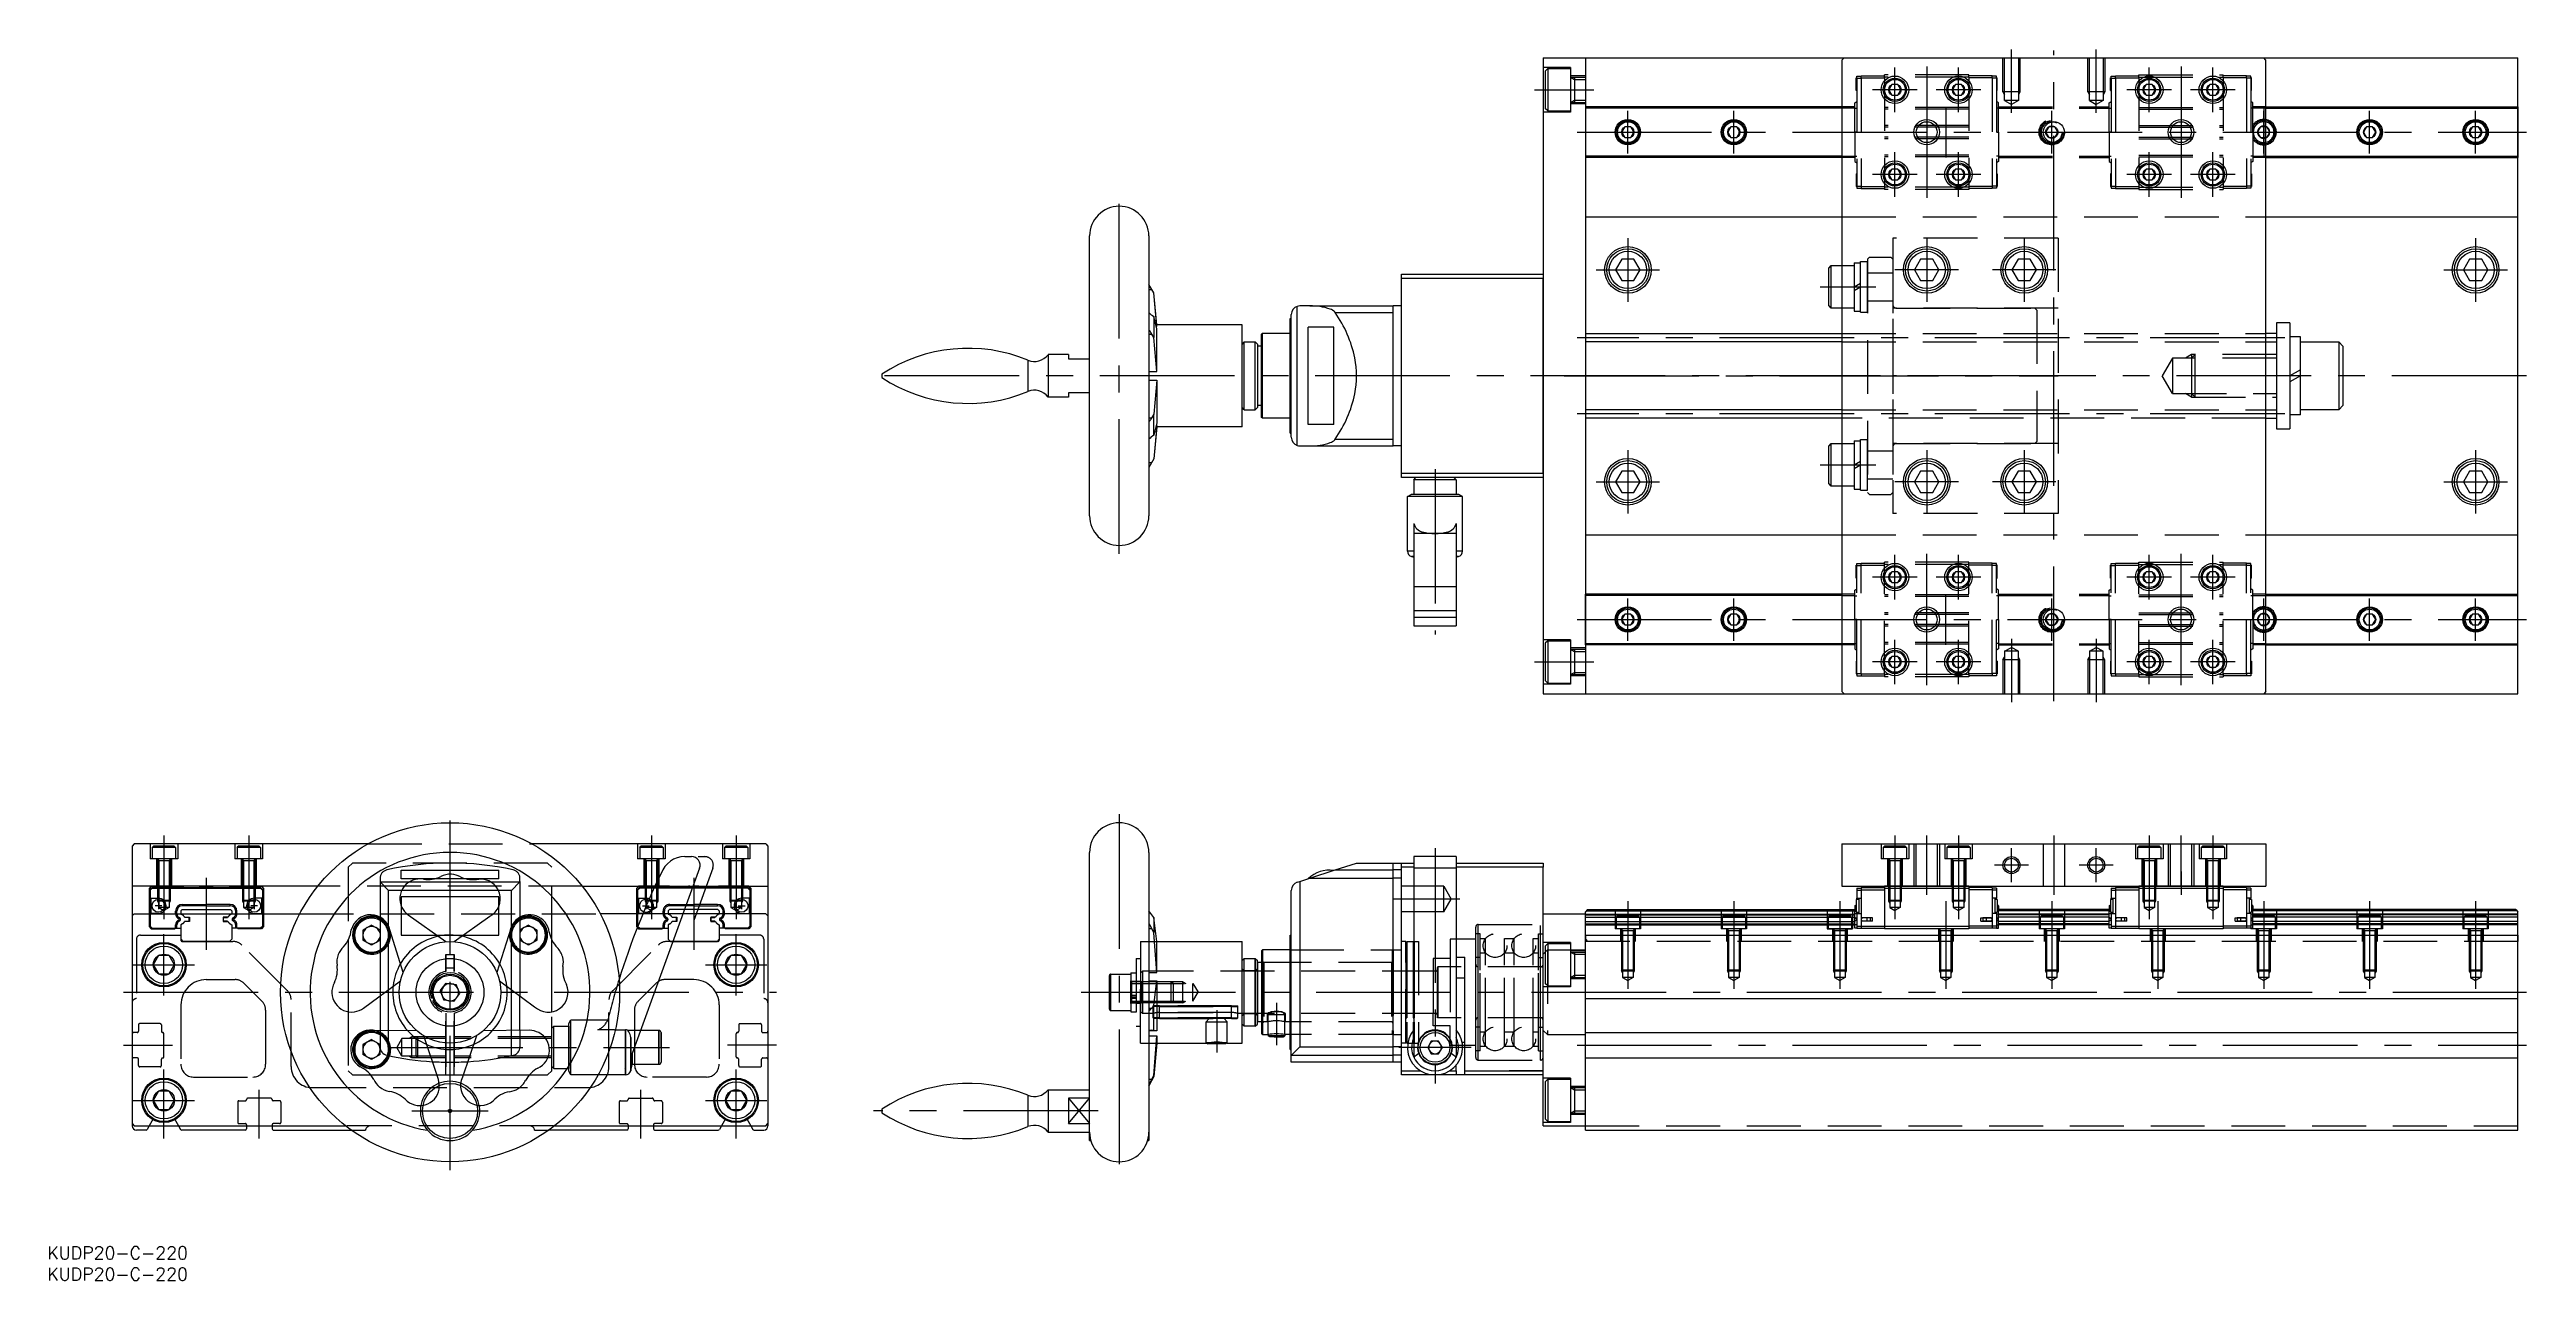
# Model space of a CAD drawing. Extents: x -94 to 490, y -68 to 222.
import ezdxf

# ---------------------------------------------------------------- set-up
doc = ezdxf.new("R2010")
doc.units = 0
for name, pattern in [('CENTER', [50.8, 31.75, -6.35, 6.35, -6.35]), ('DASHED', [19.05, 12.7, -6.35]), ('PHANTOM', [63.5, 31.75, -6.35, 6.35, -6.35, 6.35, -6.35])]:
    doc.linetypes.add(name, pattern=pattern)
doc.layers.get('0').update_dxf_attribs({"linetype": 'CONTINUOUS'})
doc.layers.add('CENTER', color=1, linetype='CONTINUOUS')
doc.styles.get("Standard").update_dxf_attribs({"font": 'txt.shx', "height": 3, "bigfont": 'bigfont.shx'})

msp = doc.modelspace()

# ---------------------------------------------------------------- texts
at = {"color": 7, "linetype": 'CONTINUOUS'}
for p in [(-95, -63), (-95, -68)]:
    msp.add_text('KUDP20-C-220', height=3, dxfattribs=at).set_placement(p)

# ---------------------------------------------------------------- linework, layer by layer
at = {"color": 7, "linetype": 'CONTINUOUS'}
for p, q in [((257.88, 220.45), (257.88, 70.45)), ((257.88, 220.45), (487.88, 220.45)), ((267.88, 220.45), (267.88, 70.45)), ((272.38, 220.45), (371.38, 220.45)), ((328.38, 219.95), (328.88, 220.45)), ((328.38, 219.95), (328.38, 70.95)), ((328.88, 220.45), (427.88, 220.45)), ((428.38, 219.95), (427.88, 220.45)), ((428.38, 70.95), (428.38, 219.95)), ((487.88, 70.45), (487.88, 220.45)), ((340.16, 214.19), (339.44, 212.95)), ((339.44, 212.95), (340.16, 211.7)), ((341.59, 214.19), (340.16, 214.19)), ((340.16, 211.7), (341.59, 211.7)), ((342.31, 212.95), (341.59, 214.19)), ((341.59, 211.7), (342.31, 212.95)), ((355.16, 214.19), (354.44, 212.95)), ((354.44, 212.95), (355.16, 211.7)), ((356.59, 214.19), (355.16, 214.19)), ((355.16, 211.7), (356.59, 211.7)), ((357.31, 212.95), (356.59, 214.19)), ((356.59, 211.7), (357.31, 212.95)), ((400.16, 214.19), (399.44, 212.95)), ((399.44, 212.95), (400.16, 211.7)), ((401.59, 214.19), (400.16, 214.19)), ((400.16, 211.7), (401.59, 211.7)), ((402.31, 212.95), (401.59, 214.19)), ((401.59, 211.7), (402.31, 212.95)), ((415.16, 214.19), (414.44, 212.95)), ((414.44, 212.95), (415.16, 211.7)), ((416.59, 214.19), (415.16, 214.19)), ((415.16, 211.7), (416.59, 211.7)), ((417.31, 212.95), (416.59, 214.19)), ((416.59, 211.7), (417.31, 212.95)), ((267.88, 208.95), (267.88, 196.95)), ((328.38, 208.95), (267.88, 208.95)), ((328.38, 208.65), (267.88, 208.65)), ((428.38, 208.95), (487.88, 208.95)), ((428.38, 208.65), (487.88, 208.65)), ((487.88, 208.95), (487.88, 196.95)), ((277.16, 204.19), (276.44, 202.95)), ((276.44, 202.95), (277.16, 201.7)), ((278.59, 204.19), (277.16, 204.19)), ((277.16, 201.7), (278.59, 201.7)), ((279.31, 202.95), (278.59, 204.19)), ((278.59, 201.7), (279.31, 202.95)), ((302.16, 204.19), (301.44, 202.95)), ((301.44, 202.95), (302.16, 201.7)), ((303.59, 204.19), (302.16, 204.19)), ((302.16, 201.7), (303.59, 201.7)), ((304.31, 202.95), (303.59, 204.19)), ((303.59, 201.7), (304.31, 202.95)), ((428.59, 204.19), (428.38, 204.19)), ((428.38, 201.7), (428.59, 201.7)), ((429.31, 202.95), (428.59, 204.19)), ((428.59, 201.7), (429.31, 202.95)), ((452.16, 204.19), (451.44, 202.95)), ((451.44, 202.95), (452.16, 201.7)), ((453.59, 204.19), (452.16, 204.19)), ((452.16, 201.7), (453.59, 201.7)), ((454.31, 202.95), (453.59, 204.19)), ((453.59, 201.7), (454.31, 202.95)), ((477.16, 204.19), (476.44, 202.95)), ((476.44, 202.95), (477.16, 201.7)), ((478.59, 204.19), (477.16, 204.19)), ((477.16, 201.7), (478.59, 201.7)), ((479.31, 202.95), (478.59, 204.19)), ((478.59, 201.7), (479.31, 202.95)), ((328.38, 197.25), (267.88, 197.25)), ((328.38, 196.95), (267.88, 196.95)), ((340.16, 194.19), (339.44, 192.95)), ((339.44, 192.95), (340.16, 191.7)), ((341.59, 194.19), (340.16, 194.19)), ((342.31, 192.95), (341.59, 194.19)), ((341.59, 191.7), (342.31, 192.95)), ((355.16, 194.19), (354.44, 192.95)), ((354.44, 192.95), (355.16, 191.7)), ((356.59, 194.19), (355.16, 194.19)), ((357.31, 192.95), (356.59, 194.19)), ((356.59, 191.7), (357.31, 192.95)), ((400.16, 194.19), (399.44, 192.95)), ((399.44, 192.95), (400.16, 191.7)), ((401.59, 194.19), (400.16, 194.19)), ((402.31, 192.95), (401.59, 194.19)), ((401.59, 191.7), (402.31, 192.95)), ((415.16, 194.19), (414.44, 192.95)), ((414.44, 192.95), (415.16, 191.7)), ((416.59, 194.19), (415.16, 194.19)), ((417.31, 192.95), (416.59, 194.19)), ((416.59, 191.7), (417.31, 192.95)), ((428.38, 197.25), (487.88, 197.25)), ((428.38, 196.95), (487.88, 196.95)), ((340.16, 191.7), (341.59, 191.7)), ((355.16, 191.7), (356.59, 191.7)), ((400.16, 191.7), (401.59, 191.7)), ((415.16, 191.7), (416.59, 191.7)), ((267.88, 182.95), (328.38, 182.95)), ((428.38, 182.95), (487.88, 182.95)), ((150.88, 112.45), (150.88, 178.45)), ((164.88, 178.45), (164.88, 112.45)), ((276.43, 172.95), (274.99, 170.45)), ((274.99, 170.45), (276.43, 167.95)), ((279.32, 172.95), (276.43, 172.95)), ((280.76, 170.45), (279.32, 172.95)), ((279.32, 167.95), (280.76, 170.45)), ((325.28, 170.85), (325.88, 171.45)), ((325.28, 162.05), (325.28, 170.85)), ((325.88, 161.45), (325.88, 171.45)), ((325.88, 171.45), (328.38, 171.45)), ((346.93, 172.95), (345.49, 170.45)), ((345.49, 170.45), (346.93, 167.95)), ((349.82, 172.95), (346.93, 172.95)), ((351.26, 170.45), (349.82, 172.95)), ((349.82, 167.95), (351.26, 170.45)), ((369.93, 172.95), (368.49, 170.45)), ((368.49, 170.45), (369.93, 167.95)), ((372.82, 172.95), (369.93, 172.95)), ((374.26, 170.45), (372.82, 172.95)), ((372.82, 167.95), (374.26, 170.45)), ((476.43, 172.95), (474.99, 170.45)), ((474.99, 170.45), (476.43, 167.95)), ((479.32, 172.95), (476.43, 172.95)), ((480.76, 170.45), (479.32, 172.95)), ((479.32, 167.95), (480.76, 170.45)), ((166.06, 165.04), (164.88, 167.04)), ((164.88, 165.86), (165.57, 165.86)), ((166.74, 157.45), (166.06, 165.04)), ((166.74, 157.13), (166.06, 165.04)), ((224.48, 169.45), (257.88, 169.45)), ((224.48, 168.45), (224.48, 169.45)), ((257.88, 168.45), (224.48, 168.45)), ((224.48, 122.45), (224.48, 168.45)), ((257.88, 169.45), (257.88, 168.45)), ((257.88, 169.45), (257.88, 168.45)), ((257.88, 122.45), (257.88, 168.45)), ((276.43, 167.95), (279.32, 167.95)), ((346.93, 167.95), (349.82, 167.95)), ((369.93, 167.95), (372.82, 167.95)), ((476.43, 167.95), (479.32, 167.95)), ((166.74, 156.51), (166.06, 159.46)), ((166.06, 159.46), (166.06, 154.48)), ((198.18, 131.95), (198.18, 158.95)), ((198.18, 158.95), (198.48, 158.95)), ((198.48, 130.95), (198.48, 159.95)), ((199.86, 129.04), (199.86, 161.85)), ((202.83, 161.95), (200.48, 161.95)), ((202.83, 161.95), (222.48, 161.95)), ((208.84, 160.38), (222.48, 160.38)), ((222.48, 160.38), (222.48, 161.95)), ((224.48, 161.95), (222.48, 161.95)), ((222.48, 160.38), (222.48, 161.95)), ((222.48, 130.51), (222.48, 160.38)), ((222.48, 130.51), (222.48, 160.38)), ((325.88, 161.45), (325.28, 162.05)), ((328.38, 161.45), (325.88, 161.45)), ((434.08, 157.95), (430.88, 157.95)), ((430.88, 157.95), (430.88, 132.95)), ((434.08, 157.95), (434.08, 132.95)), ((164.88, 155.32), (165.57, 155.32)), ((166.06, 154.48), (165.37, 155.66)), ((166.74, 146.45), (166.06, 154.48)), ((166.6, 157.13), (166.74, 157.13)), ((186.88, 157.45), (166.74, 157.45)), ((166.74, 157.13), (166.74, 157.45)), ((166.74, 146.45), (166.74, 156.51)), ((186.88, 133.45), (186.88, 157.45)), ((187.38, 153.45), (186.88, 152.95)), ((187.38, 137.45), (187.38, 153.45)), ((187.38, 153.45), (189.98, 153.45)), ((189.98, 137.45), (189.98, 153.45)), ((189.98, 153.45), (190.48, 152.95)), ((190.48, 152.95), (190.48, 137.95)), ((191.48, 152.45), (190.48, 152.45)), ((191.68, 155.45), (191.48, 155.25)), ((191.48, 135.65), (191.48, 155.25)), ((191.68, 135.45), (191.68, 155.45)), ((198.18, 155.45), (191.68, 155.45)), ((208.48, 156.95), (202.48, 156.95)), ((202.48, 133.95), (202.48, 156.95)), ((208.48, 133.95), (208.48, 156.95)), ((267.88, 155.45), (328.38, 155.45)), ((430.88, 155.45), (428.38, 155.45)), ((430.88, 155.45), (430.88, 135.45)), ((434.08, 154.65), (434.08, 136.25)), ((436.58, 154.65), (434.08, 154.65)), ((436.58, 136.25), (436.58, 154.65)), ((436.58, 153.45), (445.58, 153.45)), ((445.58, 153.45), (445.58, 137.45)), ((445.58, 153.45), (446.58, 152.45)), ((446.58, 152.45), (446.58, 138.45)), ((136.35, 149.14), (136.35, 141.76)), ((141.09, 150.45), (141.09, 140.45)), ((145.88, 150.45), (141.09, 150.45)), ((145.88, 150.45), (145.88, 149.45)), ((145.88, 149.45), (150.88, 149.45)), ((164.88, 146.45), (166.74, 146.45)), ((436.58, 146.89), (434.08, 145.45)), ((101.88, 145.86), (101.88, 145.03)), ((145.88, 140.45), (141.09, 140.45)), ((150.88, 141.45), (145.88, 141.45)), ((145.88, 141.45), (145.88, 140.45)), ((164.88, 144.45), (166.74, 144.45)), ((166.74, 144.45), (166.06, 136.41)), ((166.74, 144.45), (166.74, 134.38)), ((436.58, 145.45), (434.08, 144)), ((164.88, 135.58), (165.57, 135.58)), ((166.06, 136.41), (165.37, 135.24)), ((166.06, 131.44), (166.06, 136.41)), ((187.38, 137.45), (186.88, 137.95)), ((187.38, 137.45), (189.98, 137.45)), ((189.98, 137.45), (190.48, 137.95)), ((191.48, 138.45), (190.48, 138.45)), ((191.68, 135.45), (191.48, 135.65)), ((198.18, 135.45), (191.68, 135.45)), ((328.38, 135.45), (267.88, 135.45)), ((428.38, 135.45), (430.88, 135.45)), ((436.58, 136.25), (434.08, 136.25)), ((445.58, 137.45), (436.58, 137.45)), ((446.58, 138.45), (445.58, 137.45)), ((166.74, 134.38), (166.06, 131.44)), ((166.74, 133.77), (166.06, 125.85)), ((166.74, 133.45), (166.06, 125.85)), ((166.6, 133.77), (166.74, 133.76)), ((166.74, 133.76), (166.74, 133.45)), ((186.88, 133.45), (166.74, 133.45)), ((198.18, 131.95), (198.48, 131.95)), ((200.48, 128.95), (202.83, 128.95)), ((208.48, 133.95), (202.48, 133.95)), ((202.83, 128.95), (222.48, 128.95)), ((208.84, 130.51), (222.48, 130.51)), ((222.48, 128.95), (222.48, 130.51)), ((222.48, 128.95), (222.48, 130.51)), ((224.48, 128.95), (222.48, 128.95)), ((325.28, 128.85), (325.88, 129.45)), ((325.28, 120.05), (325.28, 128.85)), ((325.88, 119.45), (325.88, 129.45)), ((325.88, 129.45), (328.38, 129.45)), ((430.88, 132.95), (434.08, 132.95)), ((166.06, 125.85), (164.88, 123.85)), ((164.88, 125.03), (165.57, 125.03)), ((276.43, 122.95), (274.99, 120.45)), ((279.32, 122.95), (276.43, 122.95)), ((280.76, 120.45), (279.32, 122.95)), ((346.93, 122.95), (345.49, 120.45)), ((349.82, 122.95), (346.93, 122.95)), ((351.26, 120.45), (349.82, 122.95)), ((369.93, 122.95), (368.49, 120.45)), ((372.82, 122.95), (369.93, 122.95)), ((374.26, 120.45), (372.82, 122.95)), ((476.43, 122.95), (474.99, 120.45)), ((479.32, 122.95), (476.43, 122.95)), ((480.76, 120.45), (479.32, 122.95)), ((224.48, 122.45), (257.88, 122.45)), ((224.48, 121.45), (224.48, 122.45)), ((257.88, 121.45), (224.48, 121.45)), ((225.88, 116.95), (226.74, 117.45)), ((238.88, 116.95), (225.88, 116.95)), ((225.88, 104.08), (225.88, 116.95)), ((238.01, 117.45), (226.74, 117.45)), ((227.38, 120.95), (227.88, 121.45)), ((237.38, 120.95), (227.38, 120.95)), ((227.38, 120.95), (227.38, 117.45)), ((237.38, 120.95), (236.88, 121.45)), ((237.38, 120.95), (237.38, 117.45)), ((238.88, 116.95), (238.01, 117.45)), ((238.88, 104.08), (238.88, 116.95)), ((257.88, 122.45), (257.88, 121.45)), ((274.99, 120.45), (276.43, 117.95)), ((276.43, 117.95), (279.32, 117.95)), ((279.32, 117.95), (280.76, 120.45)), ((325.88, 119.45), (325.28, 120.05)), ((328.38, 119.45), (325.88, 119.45)), ((345.49, 120.45), (346.93, 117.95)), ((346.93, 117.95), (349.82, 117.95)), ((349.82, 117.95), (351.26, 120.45)), ((368.49, 120.45), (369.93, 117.95)), ((369.93, 117.95), (372.82, 117.95)), ((372.82, 117.95), (374.26, 120.45)), ((474.99, 120.45), (476.43, 117.95)), ((476.43, 117.95), (479.32, 117.95)), ((479.32, 117.95), (480.76, 120.45)), ((227.38, 110.59), (227.38, 108.23)), ((227.38, 108.23), (227.38, 95.67)), ((237.38, 108.23), (227.38, 108.23)), ((237.38, 110.59), (237.38, 108.23)), ((237.38, 108.23), (237.38, 95.67)), ((267.88, 107.95), (328.38, 107.95)), ((428.38, 107.95), (487.88, 107.95)), ((227.38, 104.08), (225.88, 104.08)), ((227.38, 102.83), (226.85, 102.83)), ((238.88, 104.08), (237.38, 104.08)), ((237.9, 102.83), (237.38, 102.83)), ((227.38, 95.67), (227.38, 90.03)), ((237.38, 95.67), (227.38, 95.67)), ((237.38, 95.67), (237.38, 90.03)), ((267.88, 81.95), (267.88, 93.95)), ((328.38, 93.95), (267.88, 93.95)), ((328.38, 93.65), (267.88, 93.65)), ((340.16, 99.19), (339.44, 97.95)), ((339.44, 97.95), (340.16, 96.7)), ((341.59, 99.19), (340.16, 99.19)), ((340.16, 96.7), (341.59, 96.7)), ((342.31, 97.95), (341.59, 99.19)), ((341.59, 96.7), (342.31, 97.95)), ((355.16, 99.19), (354.44, 97.95)), ((354.44, 97.95), (355.16, 96.7)), ((356.59, 99.19), (355.16, 99.19)), ((355.16, 96.7), (356.59, 96.7)), ((357.31, 97.95), (356.59, 99.19)), ((356.59, 96.7), (357.31, 97.95)), ((400.16, 99.19), (399.44, 97.95)), ((399.44, 97.95), (400.16, 96.7)), ((401.59, 99.19), (400.16, 99.19)), ((400.16, 96.7), (401.59, 96.7)), ((402.31, 97.95), (401.59, 99.19)), ((401.59, 96.7), (402.31, 97.95)), ((415.16, 99.19), (414.44, 97.95)), ((414.44, 97.95), (415.16, 96.7)), ((416.59, 99.19), (415.16, 99.19)), ((415.16, 96.7), (416.59, 96.7)), ((417.31, 97.95), (416.59, 99.19)), ((416.59, 96.7), (417.31, 97.95)), ((428.38, 93.95), (487.88, 93.95)), ((428.38, 93.65), (487.88, 93.65)), ((487.88, 81.95), (487.88, 93.95)), ((227.38, 90.03), (227.38, 88.45)), ((237.38, 90.03), (227.38, 90.03)), ((237.38, 88.45), (227.38, 88.45)), ((227.38, 88.45), (227.38, 86.45)), ((237.38, 90.03), (237.38, 88.45)), ((237.38, 88.45), (237.38, 86.45)), ((277.16, 89.19), (276.44, 87.95)), ((276.44, 87.95), (277.16, 86.7)), ((278.59, 89.19), (277.16, 89.19)), ((279.31, 87.95), (278.59, 89.19)), ((278.59, 86.7), (279.31, 87.95)), ((302.16, 89.19), (301.44, 87.95)), ((301.44, 87.95), (302.16, 86.7)), ((303.59, 89.19), (302.16, 89.19)), ((304.31, 87.95), (303.59, 89.19)), ((303.59, 86.7), (304.31, 87.95)), ((428.59, 89.19), (428.38, 89.19)), ((429.31, 87.95), (428.59, 89.19)), ((428.59, 86.7), (429.31, 87.95)), ((452.16, 89.19), (451.44, 87.95)), ((451.44, 87.95), (452.16, 86.7)), ((453.59, 89.19), (452.16, 89.19)), ((454.31, 87.95), (453.59, 89.19)), ((453.59, 86.7), (454.31, 87.95)), ((477.16, 89.19), (476.44, 87.95)), ((476.44, 87.95), (477.16, 86.7)), ((478.59, 89.19), (477.16, 89.19)), ((479.31, 87.95), (478.59, 89.19)), ((478.59, 86.7), (479.31, 87.95)), ((227.38, 86.45), (237.38, 86.45)), ((328.38, 82.25), (267.88, 82.25)), ((328.38, 81.95), (267.88, 81.95)), ((277.16, 86.7), (278.59, 86.7)), ((302.16, 86.7), (303.59, 86.7)), ((428.38, 86.7), (428.59, 86.7)), ((428.38, 82.25), (487.88, 82.25)), ((428.38, 81.95), (487.88, 81.95)), ((452.16, 86.7), (453.59, 86.7)), ((477.16, 86.7), (478.59, 86.7)), ((340.16, 79.19), (339.44, 77.95)), ((339.44, 77.95), (340.16, 76.7)), ((341.59, 79.19), (340.16, 79.19)), ((340.16, 76.7), (341.59, 76.7)), ((342.31, 77.95), (341.59, 79.19)), ((341.59, 76.7), (342.31, 77.95)), ((355.16, 79.19), (354.44, 77.95)), ((354.44, 77.95), (355.16, 76.7)), ((356.59, 79.19), (355.16, 79.19)), ((355.16, 76.7), (356.59, 76.7)), ((357.31, 77.95), (356.59, 79.19)), ((356.59, 76.7), (357.31, 77.95)), ((400.16, 79.19), (399.44, 77.95)), ((399.44, 77.95), (400.16, 76.7)), ((401.59, 79.19), (400.16, 79.19)), ((400.16, 76.7), (401.59, 76.7)), ((402.31, 77.95), (401.59, 79.19)), ((401.59, 76.7), (402.31, 77.95)), ((415.16, 79.19), (414.44, 77.95)), ((414.44, 77.95), (415.16, 76.7)), ((416.59, 79.19), (415.16, 79.19)), ((415.16, 76.7), (416.59, 76.7)), ((417.31, 77.95), (416.59, 79.19)), ((416.59, 76.7), (417.31, 77.95)), ((257.88, 70.45), (487.88, 70.45)), ((272.38, 70.45), (371.38, 70.45)), ((328.38, 70.95), (328.88, 70.45)), ((328.88, 70.45), (427.88, 70.45)), ((428.38, 70.95), (427.88, 70.45)), ((-74.5, 35), (-75, 34.5)), ((-75, 34.5), (-75, 33)), ((-75, 33), (-75, 25)), ((-19.36, 35), (-74.5, 35)), ((74.5, 35), (19.36, 35)), ((58.88, 29.32), (42.94, -14.47)), ((74.5, 35), (46.42, 35)), ((55.42, 32), (57, 32)), ((74.5, 35), (75, 34.5)), ((74.5, 35), (75, 34.5)), ((75, 34.5), (75, 25)), ((75, 34.5), (75, 33)), ((75, 33), (75, 25)), ((150.88, -35), (150.88, 33)), ((164.88, 33), (164.88, -35)), ((208.84, 28.87), (213.87, 30.5)), ((213.87, 30.5), (227.38, 30.5)), ((222.48, 28.87), (222.48, 30.5)), ((222.48, 28.87), (222.48, 30.5)), ((224.48, 29.5), (224.48, 30.5)), ((224.48, -18.5), (224.48, 29.5)), ((227.38, 29.5), (224.48, 29.5)), ((237.38, 32), (227.38, 32)), ((227.38, 32), (227.38, 29.32)), ((227.38, 29.32), (227.38, -15.36)), ((237.38, 29.32), (227.38, 29.32)), ((237.38, 32), (237.38, 29.32)), ((237.38, 30.5), (257.88, 30.5)), ((257.88, 29.5), (237.38, 29.5)), ((237.38, 29.32), (237.38, -15.36)), ((257.88, 30.5), (257.88, 29.5)), ((257.88, -19.5), (257.88, 29.5)), ((328.38, 35), (428.38, 35)), ((328.38, 35), (328.38, 25)), ((428.38, 35), (428.38, 25)), ((-75, 25), (-75, -31)), ((-31.22, 25), (-75, 25)), ((-70.5, 25), (-71, 24.5)), ((-71, 24.5), (-71, 18.5)), ((-70.3, 24.7), (-70.8, 24.2)), ((-70.8, 24.2), (-70.8, 18.5)), ((-70.25, 24.6), (-70.75, 24.1)), ((-70.75, 24.1), (-70.75, 22.2)), ((-70.5, 25), (-63.3, 25)), ((-70.3, 24.7), (-44.7, 24.7)), ((-70.25, 24.6), (-44.75, 24.6)), ((-62.9, 24.75), (-63.3, 25)), ((-62.9, 24.75), (-52.1, 24.75)), ((-58.7, 25), (-59.1, 24.75)), ((-58.7, 25), (-56.3, 25)), ((-56.3, 25), (-55.9, 24.75)), ((-52.1, 24.75), (-51.7, 25)), ((-51.7, 25), (-44.5, 25)), ((-44.75, 24.6), (-44.25, 24.1)), ((-44.7, 24.7), (-44.2, 24.2)), ((-44.5, 25), (-44, 24.5)), ((-44.25, 24.1), (-44.25, 22.2)), ((-44.2, 24.2), (-44.2, 18.5)), ((-44, 24.5), (-44, 18.5)), ((11.34, 24.05), (-11.32, 24.05)), ((9.67, 25.95), (-9.74, 25.95)), ((3.67, 26.8), (-3.85, 26.8)), ((31.22, 25), (48.33, 25)), ((44.5, 25), (44, 24.5)), ((44, 24.5), (44, 18.5)), ((44.7, 24.7), (44.2, 24.2)), ((44.2, 24.2), (44.2, 18.5)), ((44.75, 24.6), (44.25, 24.1)), ((44.25, 24.1), (44.25, 22.2)), ((48.33, 25), (44.5, 25)), ((48.2, 24.7), (44.7, 24.7)), ((48.15, 24.6), (44.75, 24.6)), ((70.25, 24.6), (57.16, 24.6)), ((70.3, 24.7), (57.2, 24.7)), ((62.9, 24.75), (57.22, 24.75)), ((57.31, 25), (75, 25)), ((58.7, 25), (57.31, 25)), ((58.7, 25), (59.1, 24.75)), ((62.9, 24.75), (63.3, 25)), ((70.5, 25), (63.3, 25)), ((70.25, 24.6), (70.75, 24.1)), ((70.3, 24.7), (70.8, 24.2)), ((70.5, 25), (71, 24.5)), ((70.75, 24.1), (70.75, 22.2)), ((70.8, 24.2), (70.8, 18.5)), ((71, 24.5), (71, 18.5)), ((75, 25), (75, -31)), ((198.48, -14.96), (198.48, 24.05)), ((199.86, 25.95), (200.48, 26.15)), ((200.48, 26.15), (202.83, 26.91)), ((200.48, 26.15), (200.48, -12.91)), ((202.83, 26.91), (208.84, 28.87)), ((202.83, 26.91), (222.48, 26.91)), ((208.84, 28.87), (222.48, 28.87)), ((222.48, 26.91), (222.48, 28.87)), ((224.48, 28.87), (222.48, 28.87)), ((222.48, 26.91), (222.48, 28.87)), ((222.48, -12.91), (222.48, 26.91)), ((222.48, -12.91), (222.48, 26.91)), ((224.48, 26.91), (222.48, 26.91)), ((328.38, 25), (428.38, 25)), ((331.93, 24.6), (331.93, 24.1)), ((331.93, 24.6), (332.93, 24.6)), ((331.93, 24.1), (332.93, 24.1)), ((331.93, 24.1), (331.93, 22.2)), ((332.93, 24.7), (332.93, 24.2)), ((332.93, 24.7), (338.43, 24.7)), ((332.93, 24.2), (338.43, 24.2)), ((332.93, 24.2), (332.93, 17.6)), ((338.43, 25), (338.43, 15.5)), ((358.33, 25), (338.43, 25)), ((358.33, 24.5), (338.43, 24.5)), ((358.33, 25), (358.33, 24.5)), ((363.83, 24.7), (358.33, 24.7)), ((358.33, 24.5), (358.33, 15.5)), ((363.83, 24.2), (358.33, 24.2)), ((363.83, 24.7), (363.83, 24.2)), ((364.83, 24.6), (363.83, 24.6)), ((363.83, 24.2), (363.83, 17.6)), ((364.83, 24.1), (363.83, 24.1)), ((364.83, 24.6), (364.83, 24.1)), ((364.83, 24.1), (364.83, 22.2)), ((391.93, 24.6), (391.93, 24.1)), ((391.93, 24.6), (392.93, 24.6)), ((391.93, 24.1), (391.93, 22.2)), ((391.93, 24.1), (392.93, 24.1)), ((392.93, 24.7), (392.93, 24.2)), ((392.93, 24.7), (398.43, 24.7)), ((392.93, 24.2), (392.93, 17.6)), ((392.93, 24.2), (398.43, 24.2)), ((398.43, 25), (398.43, 24.5)), ((418.33, 25), (398.43, 25)), ((398.43, 24.5), (398.43, 15.5)), ((418.33, 24.5), (398.43, 24.5)), ((418.33, 25), (418.33, 24.5)), ((423.83, 24.7), (418.33, 24.7)), ((418.33, 24.5), (418.33, 15.5)), ((423.83, 24.2), (418.33, 24.2)), ((423.83, 24.7), (423.83, 24.2)), ((424.83, 24.6), (423.83, 24.6)), ((423.83, 24.2), (423.83, 17.6)), ((424.83, 24.1), (423.83, 24.1)), ((424.83, 24.6), (424.83, 24.1)), ((424.83, 24.1), (424.83, 22.2)), ((-75, 18), (-74.5, 18.5)), ((-74.5, 18.5), (-35.46, 18.5)), ((-70.75, 22.2), (-68.8, 22.2)), ((-68.8, 18.6), (-70.75, 18.6)), ((-70.75, 18.6), (-70.75, 18.5)), ((-70.55, 22.2), (-70.55, 18.6)), ((-68, 20.4), (-69.6, 20.4)), ((-68.8, 21.2), (-68.8, 19.6)), ((-64.73, 18.51), (-64.73, 19.13)), ((-64.43, 19.13), (-64.73, 19.13)), ((-64.73, 18.51), (-64.43, 18.51)), ((-64.43, 18.51), (-64.43, 19.13)), ((-63.2, 19.5), (-63.5, 19.2)), ((-63.5, 19.2), (-63.5, 18.5)), ((-63.2, 19.5), (-51.8, 19.5)), ((-63.13, 20.43), (-63.13, 20.73)), ((-63.13, 20.73), (-57.5, 20.73)), ((-57.5, 20.43), (-63.13, 20.43)), ((-51.87, 20.73), (-57.5, 20.73)), ((-57.5, 20.73), (-57.5, 20.43)), ((-57.5, 20.43), (-51.87, 20.43)), ((-51.87, 20.43), (-51.87, 20.73)), ((-51.8, 19.5), (-51.5, 19.2)), ((-51.5, 19.2), (-51.5, 18.5)), ((-50.57, 18.51), (-50.57, 19.13)), ((-50.57, 19.13), (-50.27, 19.13)), ((-50.27, 18.51), (-50.57, 18.51)), ((-50.27, 18.51), (-50.27, 19.13)), ((-45.4, 20.4), (-47, 20.4)), ((-44.25, 22.2), (-46.2, 22.2)), ((-46.2, 21.2), (-46.2, 19.6)), ((-46.2, 18.6), (-44.25, 18.6)), ((-44.45, 22.2), (-44.45, 18.6)), ((-44.25, 18.6), (-44.25, 18.5)), ((-16.5, 17.73), (-16.5, -0.84)), ((11.5, 22.5), (-11.5, 22.5)), ((11.5, 22.5), (-11.5, 22.5)), ((-9.87, 18.26), (-1, 11.96)), ((1, 11.96), (9.41, 17.93)), ((16.5, 17.72), (16.5, -0.84)), ((45.49, 18.5), (35.46, 18.5)), ((44.25, 22.2), (46.2, 22.2)), ((45.53, 18.6), (44.25, 18.6)), ((44.25, 18.6), (44.25, 18.5)), ((44.45, 22.2), (44.45, 18.6)), ((45.4, 20.4), (47, 20.4)), ((46.2, 21.2), (46.2, 19.6)), ((74.5, 18.5), (54.94, 18.5)), ((63.2, 19.5), (55.31, 19.5)), ((57.5, 20.43), (55.65, 20.43)), ((55.75, 20.73), (57.5, 20.73)), ((57.5, 20.73), (57.5, 20.43)), ((63.13, 20.73), (57.5, 20.73)), ((57.5, 20.43), (63.13, 20.43)), ((63.13, 20.43), (63.13, 20.73)), ((63.2, 19.5), (63.5, 19.2)), ((63.5, 19.2), (63.5, 18.5)), ((64.43, 18.51), (64.43, 19.13)), ((64.43, 19.13), (64.73, 19.13)), ((64.73, 18.51), (64.43, 18.51)), ((64.73, 18.51), (64.73, 19.13)), ((68, 20.4), (69.6, 20.4)), ((70.75, 22.2), (68.8, 22.2)), ((68.8, 21.2), (68.8, 19.6)), ((68.8, 18.6), (70.75, 18.6)), ((70.55, 22.2), (70.55, 18.6)), ((70.75, 18.6), (70.75, 18.5)), ((74.5, 18.5), (75, 18)), ((166.06, 17.67), (164.88, 19.21)), ((166.74, 11.96), (166.06, 17.67)), ((166.06, 17.67), (166.06, 14.05)), ((257.88, -31.5), (257.88, 18.5)), ((257.88, 18.5), (267.88, 18.5)), ((268.38, 19.5), (267.88, 19)), ((267.88, -32.5), (267.88, 19)), ((267.88, 18.5), (267.88, 18.55)), ((267.88, 18.5), (267.88, 18.55)), ((267.88, -31.5), (267.88, 18.5)), ((267.88, 18.46), (331.43, 18.46)), ((267.88, 18.25), (331.43, 18.25)), ((267.88, 17.7), (331.43, 17.7)), ((268.08, 19.2), (331.43, 19.2)), ((268.38, 19.5), (331.43, 19.5)), ((331.43, 20.43), (331.73, 20.61)), ((331.43, 20.43), (331.43, 19.13)), ((331.43, 19.13), (331.73, 19.13)), ((331.43, 18.51), (331.43, 19.13)), ((331.93, 18.51), (331.43, 18.51)), ((331.43, 17.64), (331.43, 18.51)), ((331.43, 17.55), (331.43, 17.64)), ((331.93, 17.38), (331.43, 17.64)), ((331.43, 16.85), (331.43, 17.55)), ((331.93, 17.29), (331.43, 17.55)), ((332.33, 21.9), (331.73, 21.9)), ((331.73, 21.9), (331.73, 18.9)), ((331.73, 18.9), (332.33, 18.9)), ((331.93, 21.9), (331.93, 22.2)), ((331.93, 22.2), (332.93, 22.2)), ((331.93, 18.6), (331.93, 18.9)), ((331.93, 18.6), (332.93, 18.6)), ((331.93, 18.6), (331.93, 15.6)), ((332.33, 22.2), (332.33, 18.6)), ((332.93, 17.6), (332.93, 16.8)), ((335.63, 17.6), (332.93, 17.6)), ((334.33, 17.55), (333.28, 17.55)), ((333.73, 17.55), (333.73, 17.6)), ((334.19, 17.55), (334.19, 17.6)), ((334.33, 17.2), (334.33, 17.55)), ((335.13, 17.55), (334.33, 17.55)), ((335.13, 17.2), (335.13, 17.55)), ((335.63, 16.8), (335.63, 17.6)), ((361.13, 16.8), (361.13, 17.6)), ((361.13, 17.6), (363.83, 17.6)), ((361.63, 17.55), (361.63, 17.2)), ((362.43, 17.55), (361.63, 17.55)), ((363.48, 17.55), (362.43, 17.55)), ((362.43, 17.55), (362.43, 17.2)), ((362.57, 17.55), (362.57, 17.6)), ((363.03, 17.55), (363.03, 17.6)), ((364.83, 22.2), (363.83, 22.2)), ((364.83, 18.6), (363.83, 18.6)), ((363.83, 17.6), (363.83, 16.8)), ((364.43, 22.2), (364.43, 18.6)), ((365.03, 21.9), (364.43, 21.9)), ((364.43, 18.9), (365.03, 18.9)), ((364.83, 21.9), (364.83, 22.2)), ((364.83, 18.6), (364.83, 18.9)), ((364.83, 18.6), (364.83, 15.6)), ((364.83, 18.51), (365.33, 18.51)), ((364.83, 17.38), (365.33, 17.64)), ((364.83, 17.29), (365.33, 17.55)), ((365.03, 21.9), (365.03, 18.9)), ((365.33, 20.43), (365.03, 20.61)), ((365.33, 19.13), (365.03, 19.13)), ((365.33, 20.43), (365.33, 19.13)), ((391.43, 19.5), (365.33, 19.5)), ((391.43, 19.2), (365.33, 19.2)), ((365.33, 18.51), (365.33, 19.13)), ((365.33, 17.64), (365.33, 18.51)), ((391.43, 18.46), (365.33, 18.46)), ((391.43, 18.25), (365.33, 18.25)), ((391.43, 17.7), (365.33, 17.7)), ((365.33, 17.55), (365.33, 17.64)), ((365.33, 16.85), (365.33, 17.55)), ((391.43, 20.43), (391.73, 20.61)), ((391.43, 20.43), (391.43, 19.13)), ((391.43, 18.51), (391.43, 19.13)), ((391.43, 19.13), (391.73, 19.13)), ((391.93, 18.51), (391.43, 18.51)), ((391.43, 17.64), (391.43, 18.51)), ((391.93, 17.38), (391.43, 17.64)), ((391.43, 17.55), (391.43, 17.64)), ((391.93, 17.29), (391.43, 17.55)), ((391.43, 16.85), (391.43, 17.55)), ((392.33, 21.9), (391.73, 21.9)), ((391.73, 21.9), (391.73, 18.9)), ((391.73, 18.9), (392.33, 18.9)), ((391.93, 21.9), (391.93, 22.2)), ((391.93, 22.2), (392.93, 22.2)), ((391.93, 18.6), (391.93, 18.9)), ((391.93, 18.6), (392.93, 18.6)), ((391.93, 18.6), (391.93, 15.6)), ((392.33, 22.2), (392.33, 18.6)), ((395.63, 17.6), (392.93, 17.6)), ((392.93, 17.6), (392.93, 16.8)), ((394.33, 17.55), (393.28, 17.55)), ((393.73, 17.55), (393.73, 17.6)), ((394.19, 17.55), (394.19, 17.6)), ((394.33, 17.2), (394.33, 17.55)), ((395.13, 17.55), (394.33, 17.55)), ((395.13, 17.2), (395.13, 17.55)), ((395.63, 16.8), (395.63, 17.6)), ((421.13, 17.6), (423.83, 17.6)), ((421.13, 16.8), (421.13, 17.6)), ((422.43, 17.55), (421.63, 17.55)), ((421.63, 17.55), (421.63, 17.2)), ((422.43, 17.55), (422.43, 17.2)), ((423.48, 17.55), (422.43, 17.55)), ((422.57, 17.55), (422.57, 17.6)), ((423.03, 17.55), (423.03, 17.6)), ((424.83, 22.2), (423.83, 22.2)), ((424.83, 18.6), (423.83, 18.6)), ((423.83, 17.6), (423.83, 16.8)), ((424.43, 22.2), (424.43, 18.6)), ((425.03, 21.9), (424.43, 21.9)), ((424.43, 18.9), (425.03, 18.9)), ((424.83, 21.9), (424.83, 22.2)), ((424.83, 18.6), (424.83, 18.9)), ((424.83, 18.6), (424.83, 15.6)), ((424.83, 18.51), (425.33, 18.51)), ((424.83, 17.38), (425.33, 17.64)), ((424.83, 17.29), (425.33, 17.55)), ((425.03, 21.9), (425.03, 18.9)), ((425.33, 20.43), (425.03, 20.61)), ((425.33, 19.13), (425.03, 19.13)), ((425.33, 20.43), (425.33, 19.13)), ((487.38, 19.5), (425.33, 19.5)), ((487.68, 19.2), (425.33, 19.2)), ((425.33, 18.51), (425.33, 19.13)), ((425.33, 17.64), (425.33, 18.51)), ((487.88, 18.46), (425.33, 18.46)), ((487.88, 18.25), (425.33, 18.25)), ((487.88, 17.7), (425.33, 17.7)), ((425.33, 17.55), (425.33, 17.64)), ((425.33, 16.85), (425.33, 17.55)), ((487.38, 19.5), (487.88, 19)), ((487.88, -32.5), (487.88, 19)), ((-24, 12.51), (-24, -4.59)), ((-18.5, 15.86), (-20.54, 14.68)), ((-20.54, 14.68), (-20.54, 12.32)), ((-18.5, 11.14), (-20.54, 12.32)), ((-18.5, 15.86), (-16.5, 14.7)), ((-16.5, 12.3), (-18.5, 11.14)), ((-14.5, 0.65), (-14.5, 15.51)), ((-11.06, 4.65), (-14.15, 14.49)), ((-3.17, 13.5), (0, 13.5)), ((0, 13.5), (3.17, 13.5)), ((14.32, 15.03), (11.06, 4.65)), ((14.5, 0.65), (14.5, 15.35)), ((18.5, 15.86), (16.5, 14.7)), ((18.5, 11.14), (16.5, 12.3)), ((18.5, 15.86), (20.54, 14.68)), ((20.54, 12.32), (18.5, 11.14)), ((20.54, 12.32), (20.54, 14.68)), ((24, -4.55), (24, 12.44)), ((164.88, 15.03), (165.56, 15.03)), ((166.06, 14.05), (165.33, 15.5)), ((166.74, 4.65), (166.06, 14.05)), ((166.74, 12), (186.88, 12)), ((166.74, 4.65), (166.74, 11.96)), ((186.88, -12), (186.88, 12)), ((198.18, 0), (198.18, 13.5)), ((198.18, 13.5), (198.48, 13.5)), ((267.88, 16.7), (331.43, 16.7)), ((267.88, 16.15), (331.43, 16.15)), ((267.88, 15.94), (331.43, 15.94)), ((267.88, 13.5), (487.88, 13.5)), ((331.93, 17.11), (331.43, 16.85)), ((331.93, 17.02), (331.43, 16.76)), ((331.43, 16.76), (331.43, 16.85)), ((331.43, 15.89), (331.43, 16.76)), ((331.43, 15.1), (331.43, 15.89)), ((331.93, 15.89), (331.43, 15.89)), ((331.93, 15.1), (331.43, 15.1)), ((331.93, 17.11), (331.93, 17.11)), ((331.93, 15.6), (331.93, 15.1)), ((331.93, 15.6), (332.93, 15.6)), ((331.93, 15.1), (332.93, 15.1)), ((332.93, 16.8), (332.93, 15.6)), ((335.63, 16.8), (332.93, 16.8)), ((332.93, 15.6), (332.93, 15.1)), ((332.93, 15.6), (338.43, 15.6)), ((332.93, 15.1), (338.43, 15.1)), ((333.28, 16.85), (334.33, 16.85)), ((333.73, 16.8), (333.73, 16.85)), ((334.19, 16.8), (334.19, 16.85)), ((334.33, 16.85), (334.33, 17.2)), ((334.33, 16.85), (335.13, 16.85)), ((335.13, 16.85), (335.13, 17.2)), ((338.43, 15.5), (338.43, 15)), ((358.33, 15.5), (338.43, 15.5)), ((358.33, 15), (338.43, 15)), ((363.83, 15.6), (358.33, 15.6)), ((358.33, 15.5), (358.33, 15)), ((363.83, 15.1), (358.33, 15.1)), ((361.13, 16.8), (363.83, 16.8)), ((361.63, 17.2), (361.63, 16.85)), ((361.63, 16.85), (362.43, 16.85)), ((362.43, 17.2), (362.43, 16.85)), ((362.43, 16.85), (363.48, 16.85)), ((362.57, 16.8), (362.57, 16.85)), ((363.03, 16.8), (363.03, 16.85)), ((363.83, 16.8), (363.83, 15.6)), ((363.83, 15.6), (363.83, 15.1)), ((364.83, 15.6), (363.83, 15.6)), ((364.83, 15.1), (363.83, 15.1)), ((364.83, 17.11), (364.83, 17.11)), ((364.83, 17.11), (365.33, 16.85)), ((364.83, 17.02), (365.33, 16.76)), ((364.83, 15.89), (365.33, 15.89)), ((364.83, 15.6), (364.83, 15.1)), ((364.83, 15.1), (365.33, 15.1)), ((365.33, 16.76), (365.33, 16.85)), ((365.33, 15.89), (365.33, 16.76)), ((391.43, 16.7), (365.33, 16.7)), ((391.43, 16.15), (365.33, 16.15)), ((391.43, 15.94), (365.33, 15.94)), ((365.33, 15.1), (365.33, 15.89)), ((391.93, 17.11), (391.43, 16.85)), ((391.93, 17.02), (391.43, 16.76)), ((391.43, 16.76), (391.43, 16.85)), ((391.43, 15.89), (391.43, 16.76)), ((391.93, 15.89), (391.43, 15.89)), ((391.43, 15.1), (391.43, 15.89)), ((391.93, 15.1), (391.43, 15.1)), ((391.93, 17.11), (391.93, 17.11)), ((391.93, 15.6), (391.93, 15.1)), ((391.93, 15.6), (392.93, 15.6)), ((391.93, 15.1), (392.93, 15.1)), ((392.93, 16.8), (392.93, 15.6)), ((395.63, 16.8), (392.93, 16.8)), ((392.93, 15.6), (392.93, 15.1)), ((392.93, 15.6), (398.43, 15.6)), ((392.93, 15.1), (398.43, 15.1)), ((393.28, 16.85), (394.33, 16.85)), ((393.73, 16.8), (393.73, 16.85)), ((394.19, 16.8), (394.19, 16.85)), ((394.33, 16.85), (394.33, 17.2)), ((394.33, 16.85), (395.13, 16.85)), ((395.13, 16.85), (395.13, 17.2)), ((398.43, 15.5), (398.43, 15)), ((418.33, 15.5), (398.43, 15.5)), ((418.33, 15), (398.43, 15)), ((423.83, 15.6), (418.33, 15.6)), ((418.33, 15.5), (418.33, 15)), ((423.83, 15.1), (418.33, 15.1)), ((421.13, 16.8), (423.83, 16.8)), ((421.63, 17.2), (421.63, 16.85)), ((421.63, 16.85), (422.43, 16.85)), ((422.43, 17.2), (422.43, 16.85)), ((422.43, 16.85), (423.48, 16.85)), ((422.57, 16.8), (422.57, 16.85)), ((423.03, 16.8), (423.03, 16.85)), ((423.83, 16.8), (423.83, 15.6)), ((424.83, 15.6), (423.83, 15.6)), ((423.83, 15.6), (423.83, 15.1)), ((424.83, 15.1), (423.83, 15.1)), ((424.83, 17.11), (424.83, 17.11)), ((424.83, 17.11), (425.33, 16.85)), ((424.83, 17.02), (425.33, 16.76)), ((424.83, 15.89), (425.33, 15.89)), ((424.83, 15.6), (424.83, 15.1)), ((424.83, 15.1), (425.33, 15.1)), ((425.33, 16.76), (425.33, 16.85)), ((425.33, 15.89), (425.33, 16.76)), ((487.88, 16.7), (425.33, 16.7)), ((487.88, 16.15), (425.33, 16.15)), ((487.88, 15.94), (425.33, 15.94)), ((425.33, 15.1), (425.33, 15.89)), ((-68.75, 8.67), (-70, 6.5)), ((-70, 6.5), (-68.75, 4.33)), ((-66.25, 8.67), (-68.75, 8.67)), ((-65, 6.5), (-66.25, 8.67)), ((-66.25, 4.33), (-65, 6.5)), ((66.25, 8.67), (65, 6.5)), ((65, 6.5), (66.25, 4.33)), ((68.75, 8.67), (66.25, 8.67)), ((70, 6.5), (68.75, 8.67)), ((68.75, 4.33), (70, 6.5)), ((187.38, 8), (186.88, 7.5)), ((187.38, -8), (187.38, 8)), ((187.38, 8), (189.98, 8)), ((189.98, -8), (189.98, 8)), ((189.98, 8), (189.98, -8)), ((189.98, 8), (190.48, 7.5)), ((190.48, -7.5), (190.48, 7.5)), ((190.48, 7), (190.48, -7)), ((191.48, 7), (190.48, 7)), ((191.68, 10), (191.48, 9.8)), ((191.48, 9.8), (191.48, 0)), ((191.68, 10), (191.68, -10)), ((198.18, 10), (191.68, 10)), ((237.38, 8.28), (239.38, 8.28)), ((239.38, -18.5), (239.38, 8.28)), ((-68.75, 4.33), (-66.25, 4.33)), ((-20.42, -3.75), (-11.68, 2.74)), ((-2.34, 0.31), (-0.9, 2.18)), ((-2.34, 0.31), (-1.44, -1.87)), ((-0.9, 2.18), (1.44, 1.87)), ((2.34, -0.31), (1.44, 1.87)), ((11.68, 2.74), (19.96, -3.41)), ((66.25, 4.33), (68.75, 4.33)), ((164.88, 4.65), (166.74, 4.65)), ((164.88, 2.74), (166.74, 2.74)), ((166.06, -3.13), (166.74, 2.74)), ((166.74, 2.74), (166.74, -9.09)), ((187.38, 5.05), (186.88, 5.55)), ((189.98, 5.05), (187.38, 5.05)), ((190.48, 5.55), (189.98, 5.05)), ((189.98, 5.05), (189.98, -5)), ((191.48, 0), (191.48, -9.8)), ((198.18, -13.5), (198.18, 0)), ((239.38, 3.33), (237.38, 3.33)), ((-16.5, -0.84), (-16.5, -8.99)), ((-4.04, -1.31), (-4.38, -1.42)), ((-3.79, -1.93), (-4.1, -2.08)), ((0.9, -2.18), (-1.44, -1.87)), ((0.9, -2.18), (2.34, -0.31)), ((164.88, -3.75), (165.57, -3.75)), ((166.06, -8.98), (166.06, -3.13)), ((187.38, -5.05), (186.88, -5.55)), ((189.98, -5.05), (187.38, -5.05)), ((190.48, -5.55), (189.98, -5.05)), ((267.88, -1.5), (487.88, -1.5)), ((267.88, -9.2), (267.88, -2.5)), ((-18.5, -11.14), (-20.54, -12.32)), ((-18.5, -11.14), (-16.5, -12.3)), ((-7.84, -9.09), (-18.16, -8.98)), ((-16.5, -8.99), (-16.5, -12.91)), ((-14.5, -14.96), (-14.5, -9.02)), ((-2.75, -20.58), (-6.22, -10.26)), ((6.22, -10.26), (2.93, -20.04)), ((18.72, -8.97), (7.84, -9.09)), ((14.5, -14.96), (14.5, -9.02)), ((16.5, -8.99), (16.5, -12.91)), ((38.78, -8.85), (41.36, -8.85)), ((41.36, -19.5), (41.36, -8.85)), ((41.36, -8.85), (41.36, -19.5)), ((49.3, -9), (41.85, -9)), ((42.62, -18.53), (42.62, -10.64)), ((42.62, -10.64), (42.62, -18.53)), ((49.3, -13), (49.3, -9)), ((49.3, -9), (49.3, -17)), ((49.8, -13), (49.8, -9.5)), ((49.8, -9.5), (49.8, -16.5)), ((164.88, -10.26), (166.74, -10.26)), ((166.74, -9.09), (164.98, -9.09)), ((166.06, -8.98), (165.44, -8.97)), ((166.74, -9.09), (166.06, -8.98)), ((166.06, -19.6), (166.74, -10.26)), ((166.74, -10.26), (166.74, -12)), ((187.38, -8), (186.88, -7.5)), ((189.98, -8), (187.38, -8)), ((189.98, -8), (190.48, -7.5)), ((191.48, -7), (190.48, -7)), ((191.68, -10), (191.48, -9.8)), ((191.68, -10), (192.98, -10)), ((192.98, -10), (192.98, -10.25)), ((196.98, -10.25), (192.98, -10.25)), ((193.41, -10.5), (192.98, -10.25)), ((196.55, -10.5), (193.41, -10.5)), ((194.28, -10.25), (196.98, -10.25)), ((194.43, -10.5), (196.55, -10.5)), ((196.55, -10.5), (196.98, -10.25)), ((198.18, -10), (196.98, -10)), ((196.98, -10), (196.98, -10.25)), ((231.51, -11.5), (230.65, -13)), ((233.24, -11.5), (231.51, -11.5)), ((234.11, -13), (233.24, -11.5)), ((267.88, -9.5), (487.88, -9.5)), ((-20.54, -12.32), (-20.54, -14.68)), ((-18.5, -15.86), (-20.54, -14.68)), ((-16.46, -14.68), (-18.5, -15.86)), ((-16.46, -14.68), (-16.46, -13.32)), ((42.62, -15.36), (42.94, -14.47)), ((42.62, -17), (49.3, -17)), ((42.94, -17.1), (42.94, -14.47)), ((42.94, -14.47), (42.94, -17.1)), ((49.3, -17), (49.3, -13)), ((166.74, -12), (166.06, -19.84)), ((166.74, -12), (178.4, -12)), ((178.45, -11.99), (178.82, -12.2)), ((183.03, -11.94), (178.72, -11.94)), ((182.93, -12.2), (178.82, -12.2)), ((183.3, -11.99), (182.93, -12.2)), ((183.37, -12), (186.88, -12)), ((198.18, -13.5), (198.48, -13.5)), ((198.52, -14.87), (198.48, -14.96)), ((198.48, -16.5), (198.48, -14.96)), ((224.48, -16.5), (198.48, -16.5)), ((200.48, -12.91), (198.52, -14.87)), ((198.52, -14.87), (222.48, -14.87)), ((200.48, -12.91), (222.48, -12.91)), ((222.48, -14.87), (222.48, -12.91)), ((224.48, -12.91), (222.48, -12.91)), ((222.48, -14.87), (222.48, -12.91)), ((222.48, -16.5), (222.48, -14.87)), ((222.48, -16.5), (222.48, -14.87)), ((224.48, -14.87), (222.48, -14.87)), ((230.65, -13), (231.51, -14.5)), ((231.51, -14.5), (233.24, -14.5)), ((233.24, -14.5), (234.11, -13)), ((237.38, -18.5), (237.38, -17.15)), ((238.76, -11.75), (239.38, -11.75)), ((267.88, -15.5), (487.88, -15.5)), ((267.88, -32.5), (267.88, -15.8)), ((-68.75, -23.33), (-70, -25.5)), ((-66.25, -23.33), (-68.75, -23.33)), ((-65, -25.5), (-66.25, -23.33)), ((-18.74, -19.5), (-3.11, -19.5)), ((3.11, -19.5), (18.8, -19.5)), ((41.36, -19.5), (34.92, -19.5)), ((66.25, -23.33), (65, -25.5)), ((68.75, -23.33), (66.25, -23.33)), ((70, -25.5), (68.75, -23.33)), ((141.09, -23), (141.09, -33)), ((141.09, -23), (150.88, -23)), ((164.88, -21.89), (166.06, -19.6)), ((166.06, -19.84), (164.88, -22.04)), ((165.56, -20.58), (164.88, -20.58)), ((166.06, -19.6), (166.06, -19.84)), ((224.48, -18.5), (228.91, -18.5)), ((224.48, -19.5), (224.48, -18.5)), ((237.38, -19.5), (224.48, -19.5)), ((235.84, -18.5), (237.38, -18.5)), ((237.38, -18.5), (237.38, -19.5)), ((239.38, -19.5), (237.38, -19.5)), ((239.38, -18.5), (257.88, -18.5)), ((239.38, -19.5), (239.38, -18.5)), ((257.88, -19.5), (239.38, -19.5)), ((257.88, -18.5), (249.88, -18.5)), ((-70, -25.5), (-68.75, -27.67)), ((-68.75, -27.67), (-66.25, -27.67)), ((-66.25, -27.67), (-65, -25.5)), ((65, -25.5), (66.25, -27.67)), ((66.25, -27.67), (68.75, -27.67)), ((68.75, -27.67), (70, -25.5)), ((101.88, -27.59), (101.88, -28.41)), ((136.35, -24.31), (136.35, -31.69)), ((145.88, -25), (145.88, -31)), ((150.88, -25), (145.88, -25)), ((-75, -31), (-75, -31.5)), ((-75, -31), (-74.5, -31.5)), ((-74.5, -31.5), (-24.28, -31.5)), ((-71.71, -32.5), (-74, -32.5)), ((-70.96, -31.5), (-71.45, -32.35)), ((-64.04, -31.5), (-63.55, -32.35)), ((-48.3, -32.5), (-63.29, -32.5)), ((-48, -31.5), (-48, -32.2)), ((-42, -31.5), (-42, -32.2)), ((-41.7, -32.5), (-23.32, -32.5)), ((41.7, -32.5), (23.32, -32.5)), ((24.38, -31.5), (74.5, -31.5)), ((42, -31.5), (42, -32.2)), ((48, -31.5), (48, -32.2)), ((48.3, -32.5), (63.29, -32.5)), ((64.04, -31.5), (63.55, -32.35)), ((70.96, -31.5), (71.45, -32.35)), ((71.71, -32.5), (74, -32.5)), ((74.5, -31.5), (75, -31)), ((75, -31), (75, -31.5)), ((141.09, -33), (150.88, -33)), ((145.88, -31), (150.88, -31)), ((150.88, -35), (151.17, -35)), ((164.59, -35), (164.88, -35)), ((257.88, -31.5), (267.88, -31.5)), ((267.88, -32.5), (487.88, -32.5)), ((267.88, -32.5), (487.88, -32.5))]:
    msp.add_line(p, q, dxfattribs=at)
at = {"color": 3, "linetype": 'DASHED'}
for p, q in [((264.38, 218.2), (257.88, 218.2)), ((258.98, 217.95), (258.38, 217.35)), ((258.38, 217.35), (258.38, 208.55)), ((258.98, 217.95), (258.98, 207.95)), ((258.98, 217.95), (264.38, 217.95)), ((264.38, 218.2), (264.38, 207.7)), ((267.88, 216.25), (264.38, 216.25)), ((332.93, 216.25), (338.43, 216.25)), ((332.93, 215.75), (332.93, 216.25)), ((338.43, 215.95), (338.43, 216.45)), ((358.33, 216.45), (338.43, 216.45)), ((358.33, 215.95), (358.33, 216.45)), ((363.83, 216.25), (358.33, 216.25)), ((363.83, 215.75), (363.83, 216.25)), ((366.38, 212.45), (366.38, 220.45)), ((366.76, 210.45), (366.76, 220.45)), ((370, 220.45), (370, 210.45)), ((370.38, 220.45), (370.38, 212.45)), ((386.38, 212.45), (386.38, 220.45)), ((386.76, 210.45), (386.76, 220.45)), ((390, 220.45), (390, 210.45)), ((390.38, 220.45), (390.38, 212.45)), ((392.93, 215.75), (392.93, 216.25)), ((392.93, 216.25), (398.43, 216.25)), ((398.43, 215.95), (398.43, 216.45)), ((398.43, 216.45), (418.33, 216.45)), ((418.33, 215.95), (418.33, 216.45)), ((423.83, 216.25), (418.33, 216.25)), ((423.83, 215.75), (423.83, 216.25)), ((264.38, 215.95), (267.88, 215.95)), ((264.38, 215.95), (265.32, 215.41)), ((264.38, 209.95), (265.32, 210.49)), ((265.32, 215.95), (265.32, 209.95)), ((265.32, 215.41), (267.88, 215.41)), ((265.32, 210.49), (267.88, 210.49)), ((331.73, 215.75), (331.93, 215.75)), ((331.73, 212.75), (331.73, 215.75)), ((331.93, 212.75), (331.73, 212.75)), ((331.93, 215.7), (331.93, 216.2)), ((331.93, 216.2), (332.93, 216.2)), ((331.93, 215.7), (332.93, 215.7)), ((331.93, 215.7), (331.93, 190.2)), ((332.93, 215.75), (338.43, 215.75)), ((332.93, 215.75), (332.93, 190.15)), ((338.43, 215.95), (338.43, 189.95)), ((358.33, 215.95), (338.43, 215.95)), ((358.33, 215.95), (358.33, 189.95)), ((363.83, 215.75), (358.33, 215.75)), ((364.83, 216.2), (363.83, 216.2)), ((363.83, 215.75), (363.83, 190.15)), ((364.83, 215.7), (363.83, 215.7)), ((364.83, 215.7), (364.83, 216.2)), ((364.83, 215.75), (365.03, 215.75)), ((364.83, 215.7), (364.83, 190.2)), ((365.03, 212.75), (364.83, 212.75)), ((365.03, 212.75), (365.03, 215.75)), ((370.38, 212.45), (366.38, 212.45)), ((366.38, 212.45), (366.76, 211.79)), ((370, 210.45), (366.76, 210.45)), ((366.76, 210.45), (368.38, 209.51)), ((370, 210.45), (368.38, 209.51)), ((370.38, 212.45), (370, 211.79)), ((390.38, 212.45), (386.38, 212.45)), ((386.38, 212.45), (386.76, 211.79)), ((390, 210.45), (386.76, 210.45)), ((386.76, 210.45), (388.38, 209.51)), ((390, 210.45), (388.38, 209.51)), ((390.38, 212.45), (390, 211.79)), ((391.73, 212.75), (391.73, 215.75)), ((391.93, 215.75), (391.73, 215.75)), ((391.73, 212.75), (391.93, 212.75)), ((391.93, 215.7), (391.93, 216.2)), ((391.93, 216.2), (392.93, 216.2)), ((391.93, 215.7), (392.93, 215.7)), ((391.93, 215.7), (391.93, 190.2)), ((392.93, 215.75), (398.43, 215.75)), ((392.93, 215.75), (392.93, 190.15)), ((398.43, 215.95), (398.43, 189.95)), ((398.43, 215.95), (418.33, 215.95)), ((418.33, 215.95), (418.33, 189.95)), ((423.83, 215.75), (418.33, 215.75)), ((424.83, 216.2), (423.83, 216.2)), ((423.83, 215.75), (423.83, 190.15)), ((424.83, 215.7), (423.83, 215.7)), ((424.83, 215.7), (424.83, 216.2)), ((425.03, 215.75), (424.83, 215.75)), ((424.83, 215.7), (424.83, 190.2)), ((424.83, 212.75), (425.03, 212.75)), ((425.03, 212.75), (425.03, 215.75)), ((264.38, 207.7), (257.88, 207.7)), ((258.98, 207.95), (258.38, 208.55)), ((258.98, 207.95), (264.38, 207.95)), ((264.38, 209.95), (267.88, 209.95)), ((267.88, 209.65), (264.38, 209.65)), ((331.43, 208.95), (328.38, 208.95)), ((331.43, 208.65), (328.38, 208.65)), ((331.43, 209.88), (331.93, 210.18)), ((331.43, 208.58), (331.43, 209.88)), ((331.43, 208.58), (331.93, 208.58)), ((331.43, 202.95), (331.43, 208.58)), ((358.33, 208.75), (338.43, 208.75)), ((358.33, 208.35), (338.43, 208.35)), ((358.33, 204.55), (338.43, 204.55)), ((365.33, 209.88), (364.83, 210.18)), ((365.33, 208.58), (364.83, 208.58)), ((365.33, 208.58), (365.33, 209.88)), ((365.33, 208.95), (391.43, 208.95)), ((365.33, 208.65), (391.43, 208.65)), ((365.33, 202.95), (365.33, 208.58)), ((391.43, 209.88), (391.93, 210.18)), ((391.43, 208.58), (391.43, 209.88)), ((391.43, 208.58), (391.93, 208.58)), ((391.43, 202.95), (391.43, 208.58)), ((398.43, 208.75), (418.33, 208.75)), ((398.43, 208.35), (418.33, 208.35)), ((398.43, 204.55), (418.33, 204.55)), ((425.33, 209.88), (424.83, 210.18)), ((425.33, 208.58), (424.83, 208.58)), ((425.33, 208.58), (425.33, 209.88)), ((428.38, 208.95), (425.33, 208.95)), ((428.38, 208.65), (425.33, 208.65)), ((425.33, 202.95), (425.33, 208.58)), ((331.93, 202.95), (331.43, 202.95)), ((331.43, 202.95), (331.43, 197.32)), ((358.33, 204.15), (338.43, 204.15)), ((358.33, 201.75), (338.43, 201.75)), ((358.33, 201.35), (338.43, 201.35)), ((364.83, 202.95), (365.33, 202.95)), ((365.33, 202.95), (365.33, 197.32)), ((377.16, 204.19), (376.44, 202.95)), ((376.44, 202.95), (377.16, 201.7)), ((378.59, 204.19), (377.16, 204.19)), ((377.16, 201.7), (378.59, 201.7)), ((379.31, 202.95), (378.59, 204.19)), ((378.59, 201.7), (379.31, 202.95)), ((391.43, 202.95), (391.43, 197.32)), ((391.93, 202.95), (391.43, 202.95)), ((398.43, 204.15), (418.33, 204.15)), ((398.43, 201.75), (418.33, 201.75)), ((398.43, 201.35), (418.33, 201.35)), ((424.83, 202.95), (425.33, 202.95)), ((425.33, 202.95), (425.33, 197.32)), ((427.16, 204.19), (426.44, 202.95)), ((426.44, 202.95), (427.16, 201.7)), ((428.38, 204.19), (427.16, 204.19)), ((427.16, 201.7), (428.38, 201.7)), ((328.38, 197.25), (331.43, 197.25)), ((331.43, 196.95), (328.38, 196.95)), ((331.43, 197.32), (331.93, 197.32)), ((331.43, 197.32), (331.43, 196.02)), ((331.43, 196.02), (331.93, 195.72)), ((331.73, 193.15), (331.93, 193.15)), ((331.73, 193.15), (331.73, 190.15)), ((358.33, 197.55), (338.43, 197.55)), ((358.33, 197.15), (338.43, 197.15)), ((365.33, 197.32), (364.83, 197.32)), ((365.33, 196.02), (364.83, 195.72)), ((364.83, 193.15), (365.03, 193.15)), ((365.03, 193.15), (365.03, 190.15)), ((365.33, 197.32), (365.33, 196.02)), ((365.33, 197.25), (391.43, 197.25)), ((365.33, 196.95), (391.43, 196.95)), ((391.43, 197.32), (391.43, 196.02)), ((391.43, 197.32), (391.93, 197.32)), ((391.43, 196.02), (391.93, 195.72)), ((391.73, 193.15), (391.73, 190.15)), ((391.93, 193.15), (391.73, 193.15)), ((398.43, 197.55), (418.33, 197.55)), ((398.43, 197.15), (418.33, 197.15)), ((425.33, 197.32), (424.83, 197.32)), ((425.33, 196.02), (424.83, 195.72)), ((425.03, 193.15), (424.83, 193.15)), ((425.03, 193.15), (425.03, 190.15)), ((425.33, 197.32), (425.33, 196.02)), ((425.33, 197.25), (428.38, 197.25)), ((428.38, 196.95), (425.33, 196.95)), ((331.93, 190.15), (331.73, 190.15)), ((331.93, 190.2), (331.93, 189.7)), ((331.93, 190.2), (332.93, 190.2)), ((331.93, 189.7), (332.93, 189.7)), ((332.93, 190.15), (338.43, 190.15)), ((332.93, 190.15), (332.93, 189.65)), ((332.93, 189.65), (338.43, 189.65)), ((338.43, 189.95), (338.43, 189.45)), ((358.33, 189.95), (338.43, 189.95)), ((358.33, 189.45), (338.43, 189.45)), ((363.83, 190.15), (358.33, 190.15)), ((358.33, 189.95), (358.33, 189.45)), ((363.83, 189.65), (358.33, 189.65)), ((364.83, 190.2), (363.83, 190.2)), ((363.83, 190.15), (363.83, 189.65)), ((364.83, 189.7), (363.83, 189.7)), ((364.83, 190.2), (364.83, 189.7)), ((365.03, 190.15), (364.83, 190.15)), ((391.73, 190.15), (391.93, 190.15)), ((391.93, 190.2), (391.93, 189.7)), ((391.93, 190.2), (392.93, 190.2)), ((391.93, 189.7), (392.93, 189.7)), ((392.93, 190.15), (392.93, 189.65)), ((392.93, 190.15), (398.43, 190.15)), ((392.93, 189.65), (398.43, 189.65)), ((398.43, 189.95), (398.43, 189.45)), ((398.43, 189.95), (418.33, 189.95)), ((398.43, 189.45), (418.33, 189.45)), ((423.83, 190.15), (418.33, 190.15)), ((418.33, 189.95), (418.33, 189.45)), ((423.83, 189.65), (418.33, 189.65)), ((424.83, 190.2), (423.83, 190.2)), ((423.83, 190.15), (423.83, 189.65)), ((424.83, 189.7), (423.83, 189.7)), ((424.83, 190.2), (424.83, 189.7)), ((424.83, 190.15), (425.03, 190.15)), ((328.38, 182.95), (428.38, 182.95)), ((379.38, 177.95), (340.38, 177.95)), ((340.38, 177.95), (340.38, 112.95)), ((379.38, 177.95), (379.38, 112.95)), ((328.38, 171.45), (331.28, 171.45)), ((331.28, 172.15), (331.28, 160.75)), ((331.28, 172.15), (332.78, 172.15)), ((332.78, 172.45), (334.38, 172.45)), ((332.78, 160.45), (332.78, 172.45)), ((334.88, 173.45), (334.38, 172.95)), ((334.38, 172.95), (334.38, 117.95)), ((334.38, 160.45), (334.38, 172.45)), ((334.38, 169.75), (340.38, 169.75)), ((334.88, 173.45), (339.88, 173.45)), ((339.88, 173.45), (340.38, 172.95)), ((340.38, 172.95), (340.38, 117.95)), ((331.28, 166.45), (332.78, 167.31)), ((331.28, 165.58), (332.78, 166.45)), ((331.28, 161.45), (328.38, 161.45)), ((331.28, 160.75), (332.78, 160.75)), ((332.78, 160.45), (334.38, 160.45)), ((334.38, 163.15), (340.38, 163.15)), ((379.38, 161.45), (340.38, 161.45)), ((341.18, 161.45), (373.88, 161.45)), ((373.88, 161.45), (374.38, 160.95)), ((374.38, 160.95), (374.38, 129.95)), ((328.38, 155.45), (428.38, 155.45)), ((328.38, 153.45), (428.38, 153.45)), ((406.38, 149.64), (403.96, 145.45)), ((430.88, 149.64), (406.38, 149.64)), ((406.38, 149.64), (406.38, 141.26)), ((410.88, 150.45), (409.47, 149.64)), ((410.88, 150.45), (410.88, 140.45)), ((430.88, 150.45), (410.88, 150.45)), ((411.69, 150.45), (410.88, 149.64)), ((411.69, 140.45), (411.69, 150.45)), ((406.38, 141.26), (403.96, 145.45)), ((406.38, 141.26), (430.88, 141.26)), ((410.88, 140.45), (409.47, 141.26)), ((410.88, 141.26), (411.69, 140.45)), ((410.88, 140.45), (430.88, 140.45)), ((328.38, 137.45), (428.38, 137.45)), ((428.38, 135.45), (328.38, 135.45)), ((328.38, 129.45), (331.28, 129.45)), ((331.28, 130.15), (331.28, 118.75)), ((331.28, 130.15), (332.78, 130.15)), ((332.78, 130.45), (334.38, 130.45)), ((332.78, 118.45), (332.78, 130.45)), ((334.38, 118.45), (334.38, 130.45)), ((379.38, 129.45), (340.38, 129.45)), ((341.18, 129.45), (373.88, 129.45)), ((374.38, 129.95), (373.88, 129.45)), ((331.28, 124.45), (332.78, 125.31)), ((331.28, 123.58), (332.78, 124.45)), ((334.38, 127.75), (340.38, 127.75)), ((331.28, 119.45), (328.38, 119.45)), ((331.28, 118.75), (332.78, 118.75)), ((332.78, 118.45), (334.38, 118.45)), ((334.38, 121.15), (340.38, 121.15)), ((334.88, 117.45), (334.38, 117.95)), ((334.88, 117.45), (339.88, 117.45)), ((339.88, 117.45), (340.38, 117.95)), ((379.38, 112.95), (340.38, 112.95)), ((328.38, 107.97), (428.38, 107.97)), ((331.93, 100.75), (331.73, 100.75)), ((331.73, 97.75), (331.73, 100.75)), ((331.93, 101.2), (332.93, 101.2)), ((331.93, 100.7), (331.93, 101.2)), ((331.93, 100.7), (332.93, 100.7)), ((331.93, 75.2), (331.93, 100.7)), ((332.93, 101.25), (338.43, 101.25)), ((332.93, 100.75), (332.93, 101.25)), ((332.93, 100.75), (338.43, 100.75)), ((332.93, 75.15), (332.93, 100.75)), ((338.43, 100.95), (338.43, 101.45)), ((358.33, 101.45), (338.43, 101.45)), ((338.43, 74.95), (338.43, 100.95)), ((358.33, 100.95), (338.43, 100.95)), ((358.33, 100.95), (358.33, 101.45)), ((363.83, 101.25), (358.33, 101.25)), ((358.33, 74.95), (358.33, 100.95)), ((363.83, 100.75), (358.33, 100.75)), ((363.83, 100.75), (363.83, 101.25)), ((364.83, 101.2), (363.83, 101.2)), ((363.83, 75.15), (363.83, 100.75)), ((364.83, 100.7), (363.83, 100.7)), ((364.83, 100.7), (364.83, 101.2)), ((365.03, 100.75), (364.83, 100.75)), ((364.83, 75.2), (364.83, 100.7)), ((365.03, 97.75), (365.03, 100.75)), ((391.73, 97.75), (391.73, 100.75)), ((391.73, 100.75), (391.93, 100.75)), ((391.93, 100.7), (391.93, 101.2)), ((391.93, 101.2), (392.93, 101.2)), ((391.93, 100.7), (392.93, 100.7)), ((391.93, 75.2), (391.93, 100.7)), ((392.93, 100.75), (392.93, 101.25)), ((392.93, 101.25), (398.43, 101.25)), ((392.93, 100.75), (398.43, 100.75)), ((392.93, 75.15), (392.93, 100.75)), ((398.43, 100.95), (398.43, 101.45)), ((398.43, 101.45), (418.33, 101.45)), ((398.43, 74.95), (398.43, 100.95)), ((398.43, 100.95), (418.33, 100.95)), ((418.33, 100.95), (418.33, 101.45)), ((423.83, 101.25), (418.33, 101.25)), ((418.33, 74.95), (418.33, 100.95)), ((423.83, 100.75), (418.33, 100.75)), ((423.83, 100.75), (423.83, 101.25)), ((424.83, 101.2), (423.83, 101.2)), ((423.83, 75.15), (423.83, 100.75)), ((424.83, 100.7), (423.83, 100.7)), ((424.83, 100.7), (424.83, 101.2)), ((424.83, 100.75), (425.03, 100.75)), ((424.83, 75.2), (424.83, 100.7)), ((425.03, 97.75), (425.03, 100.75)), ((331.43, 93.95), (328.38, 93.95)), ((328.38, 93.65), (331.43, 93.65)), ((331.43, 94.88), (331.93, 95.18)), ((331.43, 93.58), (331.43, 94.88)), ((331.43, 93.58), (331.93, 93.58)), ((331.43, 87.95), (331.43, 93.58)), ((331.73, 97.75), (331.93, 97.75)), ((358.33, 93.75), (338.43, 93.75)), ((364.83, 97.75), (365.03, 97.75)), ((365.33, 94.88), (364.83, 95.18)), ((365.33, 93.58), (364.83, 93.58)), ((365.33, 93.58), (365.33, 94.88)), ((365.33, 93.95), (391.43, 93.95)), ((365.33, 93.65), (391.43, 93.65)), ((365.33, 87.95), (365.33, 93.58)), ((391.43, 94.88), (391.93, 95.18)), ((391.43, 93.58), (391.43, 94.88)), ((391.43, 87.95), (391.43, 93.58)), ((391.43, 93.58), (391.93, 93.58)), ((391.93, 97.75), (391.73, 97.75)), ((398.43, 93.75), (418.33, 93.75)), ((425.03, 97.75), (424.83, 97.75)), ((425.33, 94.88), (424.83, 95.18)), ((425.33, 93.58), (424.83, 93.58)), ((425.33, 93.58), (425.33, 94.88)), ((428.38, 93.95), (425.33, 93.95)), ((425.33, 93.65), (428.38, 93.65)), ((425.33, 87.95), (425.33, 93.58)), ((331.93, 87.95), (331.43, 87.95)), ((331.43, 87.95), (331.43, 82.32)), ((358.33, 93.35), (338.43, 93.35)), ((358.33, 89.55), (338.43, 89.55)), ((358.33, 89.15), (338.43, 89.15)), ((364.83, 87.95), (365.33, 87.95)), ((365.33, 87.95), (365.33, 82.32)), ((377.16, 89.19), (376.44, 87.95)), ((376.44, 87.95), (377.16, 86.7)), ((378.59, 89.19), (377.16, 89.19)), ((379.31, 87.95), (378.59, 89.19)), ((378.59, 86.7), (379.31, 87.95)), ((391.93, 87.95), (391.43, 87.95)), ((391.43, 87.95), (391.43, 82.32)), ((398.43, 93.35), (418.33, 93.35)), ((398.43, 89.55), (418.33, 89.55)), ((398.43, 89.15), (418.33, 89.15)), ((424.83, 87.95), (425.33, 87.95)), ((425.33, 87.95), (425.33, 82.32)), ((427.16, 89.19), (426.44, 87.95)), ((426.44, 87.95), (427.16, 86.7)), ((428.38, 89.19), (427.16, 89.19)), ((264.38, 83.2), (257.88, 83.2)), ((258.98, 82.95), (258.38, 82.35)), ((258.38, 82.35), (258.38, 73.55)), ((258.98, 82.95), (258.98, 72.95)), ((258.98, 82.95), (264.38, 82.95)), ((264.38, 83.2), (264.38, 72.7)), ((331.43, 82.25), (328.38, 82.25)), ((331.43, 81.95), (328.38, 81.95)), ((331.43, 82.32), (331.93, 82.32)), ((331.43, 82.32), (331.43, 81.02)), ((358.33, 86.75), (338.43, 86.75)), ((358.33, 86.35), (338.43, 86.35)), ((358.33, 82.55), (338.43, 82.55)), ((358.33, 82.15), (338.43, 82.15)), ((365.33, 82.32), (364.83, 82.32)), ((365.33, 82.32), (365.33, 81.02)), ((365.33, 82.25), (391.43, 82.25)), ((365.33, 81.95), (391.43, 81.95)), ((377.16, 86.7), (378.59, 86.7)), ((391.43, 82.32), (391.43, 81.02)), ((391.43, 82.32), (391.93, 82.32)), ((398.43, 86.75), (418.33, 86.75)), ((398.43, 86.35), (418.33, 86.35)), ((398.43, 82.55), (418.33, 82.55)), ((398.43, 82.15), (418.33, 82.15)), ((425.33, 82.32), (424.83, 82.32)), ((425.33, 82.32), (425.33, 81.02)), ((428.38, 82.25), (425.33, 82.25)), ((428.38, 81.95), (425.33, 81.95)), ((427.16, 86.7), (428.38, 86.7)), ((267.88, 81.25), (264.38, 81.25)), ((264.38, 80.95), (267.88, 80.95)), ((264.38, 80.95), (265.32, 80.41)), ((265.32, 80.95), (265.32, 74.95)), ((265.32, 80.41), (267.88, 80.41)), ((331.43, 81.02), (331.93, 80.72)), ((331.93, 78.15), (331.73, 78.15)), ((331.73, 78.15), (331.73, 75.15)), ((365.33, 81.02), (364.83, 80.72)), ((365.03, 78.15), (364.83, 78.15)), ((365.03, 78.15), (365.03, 75.15)), ((366.38, 78.45), (366.76, 79.1)), ((366.38, 78.45), (366.38, 70.45)), ((370.38, 78.45), (366.38, 78.45)), ((366.76, 80.45), (368.38, 81.38)), ((370, 80.45), (366.76, 80.45)), ((366.76, 80.45), (366.76, 70.45)), ((370, 80.45), (368.38, 81.38)), ((370, 70.45), (370, 80.45)), ((370.38, 78.45), (370, 79.1)), ((370.38, 70.45), (370.38, 78.45)), ((386.38, 78.45), (386.76, 79.1)), ((386.38, 78.45), (386.38, 70.45)), ((390.38, 78.45), (386.38, 78.45)), ((386.76, 80.45), (388.38, 81.38)), ((390, 80.45), (386.76, 80.45)), ((386.76, 80.45), (386.76, 70.45)), ((390, 80.45), (388.38, 81.38)), ((390, 70.45), (390, 80.45)), ((390.38, 78.45), (390, 79.1)), ((390.38, 70.45), (390.38, 78.45)), ((391.43, 81.02), (391.93, 80.72)), ((391.73, 78.15), (391.73, 75.15)), ((391.73, 78.15), (391.93, 78.15)), ((425.33, 81.02), (424.83, 80.72)), ((424.83, 78.15), (425.03, 78.15)), ((425.03, 78.15), (425.03, 75.15)), ((264.38, 72.7), (257.88, 72.7)), ((258.98, 72.95), (258.38, 73.55)), ((258.98, 72.95), (264.38, 72.95)), ((264.38, 74.95), (265.32, 75.49)), ((264.38, 74.95), (267.88, 74.95)), ((267.88, 74.65), (264.38, 74.65)), ((265.32, 75.49), (267.88, 75.49)), ((331.73, 75.15), (331.93, 75.15)), ((331.93, 75.2), (331.93, 74.7)), ((331.93, 75.2), (332.93, 75.2)), ((331.93, 74.7), (332.93, 74.7)), ((332.93, 75.15), (338.43, 75.15)), ((332.93, 75.15), (332.93, 74.65)), ((332.93, 74.65), (338.43, 74.65)), ((338.43, 74.95), (338.43, 74.45)), ((358.33, 74.95), (338.43, 74.95)), ((358.33, 74.45), (338.43, 74.45)), ((363.83, 75.15), (358.33, 75.15)), ((358.33, 74.95), (358.33, 74.45)), ((363.83, 74.65), (358.33, 74.65)), ((364.83, 75.2), (363.83, 75.2)), ((363.83, 75.15), (363.83, 74.65)), ((364.83, 74.7), (363.83, 74.7)), ((364.83, 75.2), (364.83, 74.7)), ((364.83, 75.15), (365.03, 75.15)), ((391.93, 75.15), (391.73, 75.15)), ((391.93, 75.2), (391.93, 74.7)), ((391.93, 75.2), (392.93, 75.2)), ((391.93, 74.7), (392.93, 74.7)), ((392.93, 75.15), (392.93, 74.65)), ((392.93, 75.15), (398.43, 75.15)), ((392.93, 74.65), (398.43, 74.65)), ((398.43, 74.95), (398.43, 74.45)), ((398.43, 74.95), (418.33, 74.95)), ((398.43, 74.45), (418.33, 74.45)), ((423.83, 75.15), (418.33, 75.15)), ((418.33, 74.95), (418.33, 74.45)), ((423.83, 74.65), (418.33, 74.65)), ((424.83, 75.2), (423.83, 75.2)), ((423.83, 75.15), (423.83, 74.65)), ((424.83, 74.7), (423.83, 74.7)), ((424.83, 75.2), (424.83, 74.7)), ((425.03, 75.15), (424.83, 75.15)), ((-70.75, 35), (-70.75, 31.5)), ((-64.25, 31.5), (-70.75, 31.5)), ((-70.25, 34.2), (-69.95, 34.5)), ((-64.75, 34.2), (-70.25, 34.2)), ((-70.25, 34.2), (-70.25, 31.5)), ((-65.05, 34.5), (-69.95, 34.5)), ((-69.25, 31.5), (-69.25, 25)), ((-69, 31.5), (-69, 21.5)), ((-69, 31.5), (-68.73, 31.03)), ((-66, 31.03), (-69, 31.03)), ((-68.73, 31.03), (-68.73, 20)), ((-66, 31.5), (-66.27, 31.03)), ((-66.27, 31.03), (-66.27, 20)), ((-66, 31.5), (-66, 21.5)), ((-65.75, 31.5), (-65.75, 25)), ((-65.05, 34.5), (-64.75, 34.2)), ((-64.75, 34.2), (-64.75, 31.5)), ((-64.25, 35), (-64.25, 31.5)), ((-50.75, 35), (-50.75, 31.5)), ((-44.25, 31.5), (-50.75, 31.5)), ((-50.25, 34.2), (-49.95, 34.5)), ((-44.75, 34.2), (-50.25, 34.2)), ((-50.25, 34.2), (-50.25, 31.5)), ((-45.05, 34.5), (-49.95, 34.5)), ((-49.25, 31.5), (-49.25, 25)), ((-49, 31.5), (-49, 21.5)), ((-49, 31.5), (-48.73, 31.03)), ((-46, 31.03), (-49, 31.03)), ((-48.73, 31.03), (-48.73, 20)), ((-46, 31.5), (-46.27, 31.03)), ((-46.27, 31.03), (-46.27, 20)), ((-46, 31.5), (-46, 21.5)), ((-45.75, 31.5), (-45.75, 25)), ((-45.05, 34.5), (-44.75, 34.2)), ((-44.75, 34.2), (-44.75, 31.5)), ((-44.25, 35), (-44.25, 31.5)), ((-24, 29.5), (-23, 30.5)), ((-23, 30.5), (-24, 29.5)), ((-24, 29.5), (-24, 12.51)), ((23, 30.5), (-23, 30.5)), ((23, 30.5), (-23, 30.5)), ((-19.36, 35), (19.36, 35)), ((23, 30.5), (24, 29.5)), ((24, 29.5), (23, 30.5)), ((24, 12.44), (24, 29.5)), ((44.25, 35), (44.25, 31.5)), ((50.75, 31.5), (44.25, 31.5)), ((44.75, 34.2), (45.05, 34.5)), ((50.25, 34.2), (44.75, 34.2)), ((44.75, 34.2), (44.75, 31.5)), ((49.95, 34.5), (45.05, 34.5)), ((45.75, 31.5), (45.75, 25)), ((46, 31.5), (46, 21.5)), ((46, 31.5), (46.27, 31.03)), ((49, 31.03), (46, 31.03)), ((46.27, 31.03), (46.27, 20)), ((49, 31.5), (48.73, 31.03)), ((48.73, 31.03), (48.73, 20)), ((49, 31.5), (49, 21.5)), ((49.25, 31.5), (49.25, 25)), ((49.95, 34.5), (50.25, 34.2)), ((50.25, 34.2), (50.25, 31.5)), ((50.75, 35), (50.75, 31.5)), ((64.25, 35), (64.25, 31.5)), ((70.75, 31.5), (64.25, 31.5)), ((64.75, 34.2), (65.05, 34.5)), ((70.25, 34.2), (64.75, 34.2)), ((64.75, 34.2), (64.75, 31.5)), ((69.95, 34.5), (65.05, 34.5)), ((65.75, 31.5), (65.75, 25)), ((66, 31.5), (66, 21.5)), ((66, 31.5), (66.27, 31.03)), ((69, 31.03), (66, 31.03)), ((66.27, 31.03), (66.27, 20)), ((69, 31.5), (68.73, 31.03)), ((68.73, 31.03), (68.73, 20)), ((69, 31.5), (69, 21.5)), ((69.25, 31.5), (69.25, 25)), ((69.95, 34.5), (70.25, 34.2)), ((70.25, 34.2), (70.25, 31.5)), ((70.75, 35), (70.75, 31.5)), ((337.63, 35), (337.63, 31.5)), ((344.13, 31.5), (337.63, 31.5)), ((338.13, 34.2), (338.43, 34.5)), ((343.63, 34.2), (338.13, 34.2)), ((338.13, 34.2), (338.13, 31.5)), ((343.33, 34.5), (338.43, 34.5)), ((339.13, 31.5), (339.13, 25)), ((339.38, 31.5), (339.38, 21.5)), ((339.38, 31.5), (339.65, 31.03)), ((342.38, 31.03), (339.38, 31.03)), ((339.65, 31.03), (339.65, 20)), ((342.38, 31.5), (342.11, 31.03)), ((342.11, 31.03), (342.11, 20)), ((342.38, 31.5), (342.38, 21.5)), ((342.63, 31.5), (342.63, 25)), ((343.33, 34.5), (343.63, 34.2)), ((343.63, 34.2), (343.63, 31.5)), ((344.13, 35), (344.13, 31.5)), ((345.38, 35), (345.38, 25)), ((345.92, 25), (345.92, 35)), ((350.84, 35), (350.84, 25)), ((351.38, 35), (351.38, 25)), ((352.63, 35), (352.63, 31.5)), ((359.13, 31.5), (352.63, 31.5)), ((353.13, 34.2), (353.43, 34.5)), ((358.63, 34.2), (353.13, 34.2)), ((353.13, 34.2), (353.13, 31.5)), ((358.33, 34.5), (353.43, 34.5)), ((354.13, 31.5), (354.13, 25)), ((354.38, 31.5), (354.38, 21.5)), ((354.38, 31.5), (354.65, 31.03)), ((357.38, 31.03), (354.38, 31.03)), ((354.65, 31.03), (354.65, 20)), ((357.38, 31.5), (357.11, 31.03)), ((357.11, 31.03), (357.11, 20)), ((357.38, 31.5), (357.38, 21.5)), ((357.63, 31.5), (357.63, 25)), ((358.33, 34.5), (358.63, 34.2)), ((358.63, 34.2), (358.63, 31.5)), ((359.13, 35), (359.13, 31.5)), ((375.88, 35), (375.88, 25)), ((380.88, 35), (380.88, 25)), ((397.63, 35), (397.63, 31.5)), ((404.13, 31.5), (397.63, 31.5)), ((398.13, 34.2), (398.43, 34.5)), ((403.63, 34.2), (398.13, 34.2)), ((398.13, 34.2), (398.13, 31.5)), ((403.33, 34.5), (398.43, 34.5)), ((399.13, 31.5), (399.13, 25)), ((399.38, 31.5), (399.38, 21.5)), ((399.38, 31.5), (399.65, 31.03)), ((402.38, 31.03), (399.38, 31.03)), ((399.65, 31.03), (399.65, 20)), ((402.38, 31.5), (402.11, 31.03)), ((402.11, 31.03), (402.11, 20)), ((402.38, 31.5), (402.38, 21.5)), ((402.63, 31.5), (402.63, 25)), ((403.33, 34.5), (403.63, 34.2)), ((403.63, 34.2), (403.63, 31.5)), ((404.13, 35), (404.13, 31.5)), ((405.38, 35), (405.38, 25)), ((405.92, 25), (405.92, 35)), ((410.84, 35), (410.84, 25)), ((411.38, 35), (411.38, 25)), ((412.63, 35), (412.63, 31.5)), ((419.13, 31.5), (412.63, 31.5)), ((413.13, 34.2), (413.43, 34.5)), ((418.63, 34.2), (413.13, 34.2)), ((413.13, 34.2), (413.13, 31.5)), ((418.33, 34.5), (413.43, 34.5)), ((414.13, 31.5), (414.13, 25)), ((414.38, 31.5), (414.38, 21.5)), ((414.38, 31.5), (414.65, 31.03)), ((417.38, 31.03), (414.38, 31.03)), ((414.65, 31.03), (414.65, 20)), ((417.38, 31.5), (417.11, 31.03)), ((417.11, 31.03), (417.11, 20)), ((417.38, 31.5), (417.38, 21.5)), ((417.63, 31.5), (417.63, 25)), ((418.33, 34.5), (418.63, 34.2)), ((418.63, 34.2), (418.63, 31.5)), ((419.13, 35), (419.13, 31.5)), ((31.22, 25), (-31.22, 25)), ((-16.5, 26.91), (-16.5, -12.91)), ((-16.5, 26.91), (-16.5, -12.91)), ((-16.5, 26.91), (-16.5, -12.91)), ((-16.5, 26.91), (-16.5, 26.15)), ((-16.5, 26.15), (-16.5, 17.73)), ((-9.74, 25.95), (-16.4, 25.95)), ((-16.4, 25.95), (-14.5, 24.05)), ((-14.5, 15.51), (-14.5, 24.05)), ((-11.32, 24.05), (-14.5, 24.05)), ((-11.5, 26.8), (-11.5, 28.83)), ((-11.5, 28.83), (11.5, 28.83)), ((11.5, 28.75), (-11.5, 28.75)), ((-11.5, 26.8), (-11.5, 28.75)), ((-3.85, 26.8), (-11.5, 26.8)), ((11.5, 26.8), (3.67, 26.8)), ((16.4, 25.95), (9.67, 25.95)), ((14.5, 24.05), (11.34, 24.05)), ((11.5, 26.8), (11.5, 28.83)), ((11.5, 26.8), (11.5, 28.75)), ((14.5, 24.05), (16.4, 25.95)), ((14.5, 15.35), (14.5, 24.05)), ((16.5, 26.15), (16.5, 26.91)), ((16.5, 26.15), (16.5, 17.72)), ((57.16, 24.6), (48.15, 24.6)), ((57.2, 24.7), (48.2, 24.7)), ((48.33, 25), (57.31, 25)), ((51.7, 25), (48.93, 25)), ((52.1, 24.75), (51.7, 25)), ((57.22, 24.75), (52.1, 24.75)), ((56.3, 25), (55.9, 24.75)), ((56.58, 25), (56.3, 25)), ((234.48, 25), (224.48, 25)), ((234.48, 19), (234.48, 25)), ((234.48, 25), (236.21, 22)), ((-71, 18.5), (-71, 15.5)), ((-70.8, 18.5), (-70.8, 17.6)), ((-70.8, 17.6), (-70.75, 17.6)), ((-70.8, 16.8), (-70.8, 17.6)), ((-70.75, 18.5), (-70.75, 15.6)), ((-68.73, 21.5), (-69, 21.77)), ((-69, 21.77), (-66, 21.77)), ((-69, 21.5), (-68.73, 21.03)), ((-66, 21.5), (-69, 21.5)), ((-66.27, 21.5), (-68.73, 21.5)), ((-66.27, 20), (-68.73, 20)), ((-68.73, 20), (-67.5, 19.29)), ((-66.27, 20), (-67.5, 19.29)), ((-66, 21.5), (-66.27, 21.03)), ((-64.08, 17.38), (-63.93, 17.64)), ((-63.77, 17.55), (-63.93, 17.64)), ((-63.92, 17.29), (-63.77, 17.55)), ((-63.5, 18.5), (-63.5, 18.46)), ((-63.5, 18.46), (-63.13, 18.25)), ((-62.61, 17.7), (-61.5, 17.7)), ((-62.53, 17.7), (-62.51, 17.65)), ((-61.55, 17.65), (-62.51, 17.65)), ((-61.55, 16.75), (-61.55, 17.65)), ((-61.5, 17.7), (-61.5, 16.7)), ((-53.5, 17.7), (-53.5, 16.7)), ((-52.39, 17.7), (-53.5, 17.7)), ((-53.45, 16.75), (-53.45, 17.65)), ((-53.45, 17.65), (-52.49, 17.65)), ((-52.47, 17.7), (-52.49, 17.65)), ((-51.5, 18.46), (-51.87, 18.25)), ((-51.5, 18.5), (-51.5, 18.46)), ((-51.23, 17.55), (-51.07, 17.64)), ((-51.08, 17.29), (-51.23, 17.55)), ((-50.92, 17.38), (-51.07, 17.64)), ((-48.73, 21.5), (-49, 21.77)), ((-49, 21.77), (-46, 21.77)), ((-49, 21.5), (-48.73, 21.03)), ((-46, 21.5), (-49, 21.5)), ((-46.27, 21.5), (-48.73, 21.5)), ((-46.27, 20), (-48.73, 20)), ((-48.73, 20), (-47.5, 19.29)), ((-46.27, 20), (-47.5, 19.29)), ((-46, 21.5), (-46.27, 21.03)), ((-44.25, 18.5), (-44.25, 15.6)), ((-44.2, 17.6), (-44.25, 17.6)), ((-44.2, 18.5), (-44.2, 17.6)), ((-44.2, 16.8), (-44.2, 17.6)), ((-44, 18.5), (-44, 15.5)), ((-35.46, 18.5), (35.46, 18.5)), ((-11.5, 22.5), (-11.5, 13.5)), ((-11.5, 22.5), (-11.5, 13.5)), ((11.5, 13.5), (11.5, 22.5)), ((11.5, 13.5), (11.5, 22.5)), ((44, 18.5), (44, 15.5)), ((44.2, 18.5), (44.2, 17.6)), ((44.2, 17.6), (44.25, 17.6)), ((44.2, 16.8), (44.2, 17.6)), ((44.25, 18.5), (44.25, 15.6)), ((54.98, 18.5), (45.49, 18.5)), ((45.53, 18.6), (46.2, 18.6)), ((46.27, 21.5), (46, 21.77)), ((46, 21.77), (49, 21.77)), ((46, 21.5), (46.27, 21.03)), ((49, 21.5), (46, 21.5)), ((48.73, 21.5), (46.27, 21.5)), ((48.73, 20), (46.27, 20)), ((46.27, 20), (47.5, 19.29)), ((48.73, 20), (47.5, 19.29)), ((49, 21.5), (48.73, 21.03)), ((50.27, 18.51), (50.27, 19.13)), ((50.57, 19.13), (50.27, 19.13)), ((50.27, 18.51), (50.57, 18.51)), ((50.57, 18.51), (50.57, 19.13)), ((50.92, 17.38), (51.07, 17.64)), ((51.23, 17.55), (51.07, 17.64)), ((51.08, 17.29), (51.23, 17.55)), ((51.8, 19.5), (51.5, 19.2)), ((51.5, 19.2), (51.5, 18.5)), ((51.5, 18.5), (51.5, 18.46)), ((51.5, 18.46), (51.87, 18.25)), ((55.31, 19.5), (51.8, 19.5)), ((51.87, 20.43), (51.87, 20.73)), ((51.87, 20.73), (55.75, 20.73)), ((55.65, 20.43), (51.87, 20.43)), ((52.39, 17.7), (53.5, 17.7)), ((52.47, 17.7), (52.49, 17.65)), ((53.45, 17.65), (52.49, 17.65)), ((53.45, 16.75), (53.45, 17.65)), ((53.5, 17.7), (53.5, 16.7)), ((61.5, 17.7), (61.5, 16.7)), ((62.61, 17.7), (61.5, 17.7)), ((61.55, 16.75), (61.55, 17.65)), ((61.55, 17.65), (62.51, 17.65)), ((62.53, 17.7), (62.51, 17.65)), ((63.5, 18.46), (63.13, 18.25)), ((63.5, 18.5), (63.5, 18.46)), ((63.77, 17.55), (63.93, 17.64)), ((63.92, 17.29), (63.77, 17.55)), ((64.08, 17.38), (63.93, 17.64)), ((66.27, 21.5), (66, 21.77)), ((66, 21.77), (69, 21.77)), ((66, 21.5), (66.27, 21.03)), ((69, 21.5), (66, 21.5)), ((68.73, 21.5), (66.27, 21.5)), ((68.73, 20), (66.27, 20)), ((66.27, 20), (67.5, 19.29)), ((68.73, 20), (67.5, 19.29)), ((69, 21.5), (68.73, 21.03)), ((70.75, 18.5), (70.75, 15.6)), ((70.8, 17.6), (70.75, 17.6)), ((70.8, 18.5), (70.8, 17.6)), ((70.8, 16.8), (70.8, 17.6)), ((71, 18.5), (71, 15.5)), ((234.48, 19), (224.48, 19)), ((234.48, 19), (236.21, 22)), ((274.88, 19.5), (274.88, 15)), ((275.13, 17.7), (275.43, 18)), ((280.63, 17.7), (275.13, 17.7)), ((275.13, 17.7), (275.13, 15)), ((280.33, 18), (275.43, 18)), ((280.33, 18), (280.63, 17.7)), ((280.63, 17.7), (280.63, 15)), ((280.88, 19.5), (280.88, 15)), ((299.88, 19.5), (299.88, 15)), ((300.13, 17.7), (300.43, 18)), ((305.63, 17.7), (300.13, 17.7)), ((300.13, 17.7), (300.13, 15)), ((305.33, 18), (300.43, 18)), ((305.33, 18), (305.63, 17.7)), ((305.63, 17.7), (305.63, 15)), ((305.88, 19.5), (305.88, 15)), ((324.88, 19.5), (324.88, 15)), ((325.13, 17.7), (325.43, 18)), ((330.63, 17.7), (325.13, 17.7)), ((325.13, 17.7), (325.13, 15)), ((330.33, 18), (325.43, 18)), ((330.33, 18), (330.63, 17.7)), ((330.63, 17.7), (330.63, 15)), ((330.88, 19.5), (330.88, 15)), ((339.65, 21.5), (339.38, 21.77)), ((339.38, 21.77), (342.38, 21.77)), ((339.38, 21.5), (339.65, 21.03)), ((342.38, 21.5), (339.38, 21.5)), ((342.11, 21.5), (339.65, 21.5)), ((342.11, 20), (339.65, 20)), ((339.65, 20), (340.88, 19.29)), ((342.11, 20), (340.88, 19.29)), ((342.38, 21.77), (342.11, 21.5)), ((342.38, 21.5), (342.11, 21.03)), ((354.65, 21.5), (354.38, 21.77)), ((354.38, 21.77), (357.38, 21.77)), ((354.38, 21.5), (354.65, 21.03)), ((357.38, 21.5), (354.38, 21.5)), ((357.11, 21.5), (354.65, 21.5)), ((357.11, 20), (354.65, 20)), ((354.65, 20), (355.88, 19.29)), ((357.11, 20), (355.88, 19.29)), ((357.38, 21.77), (357.11, 21.5)), ((357.38, 21.5), (357.11, 21.03)), ((374.88, 19.5), (374.88, 15)), ((375.13, 17.7), (375.43, 18)), ((380.63, 17.7), (375.13, 17.7)), ((375.13, 17.7), (375.13, 15)), ((380.33, 18), (375.43, 18)), ((380.33, 18), (380.63, 17.7)), ((380.63, 17.7), (380.63, 15)), ((380.88, 19.5), (380.88, 15)), ((399.65, 21.5), (399.38, 21.77)), ((399.38, 21.77), (402.38, 21.77)), ((399.38, 21.5), (399.65, 21.03)), ((402.38, 21.5), (399.38, 21.5)), ((402.11, 21.5), (399.65, 21.5)), ((402.11, 20), (399.65, 20)), ((399.65, 20), (400.88, 19.29)), ((402.11, 20), (400.88, 19.29)), ((402.38, 21.77), (402.11, 21.5)), ((402.38, 21.5), (402.11, 21.03)), ((414.65, 21.5), (414.38, 21.77)), ((414.38, 21.77), (417.38, 21.77)), ((414.38, 21.5), (414.65, 21.03)), ((417.38, 21.5), (414.38, 21.5)), ((417.11, 21.5), (414.65, 21.5)), ((417.11, 20), (414.65, 20)), ((414.65, 20), (415.88, 19.29)), ((417.11, 20), (415.88, 19.29)), ((417.38, 21.77), (417.11, 21.5)), ((417.38, 21.5), (417.11, 21.03)), ((425.33, 17.9), (425.43, 18)), ((430.63, 17.7), (425.33, 17.7)), ((430.33, 18), (425.43, 18)), ((430.33, 18), (430.63, 17.7)), ((430.63, 17.7), (430.63, 15)), ((430.88, 19.5), (430.88, 15)), ((449.88, 19.5), (449.88, 15)), ((450.13, 17.7), (450.43, 18)), ((455.63, 17.7), (450.13, 17.7)), ((450.13, 17.7), (450.13, 15)), ((455.33, 18), (450.43, 18)), ((455.33, 18), (455.63, 17.7)), ((455.63, 17.7), (455.63, 15)), ((455.88, 19.5), (455.88, 15)), ((474.88, 19.5), (474.88, 15)), ((475.13, 17.7), (475.43, 18)), ((480.63, 17.7), (475.13, 17.7)), ((475.13, 17.7), (475.13, 15)), ((480.33, 18), (475.43, 18)), ((480.33, 18), (480.63, 17.7)), ((480.63, 17.7), (480.63, 15)), ((480.88, 19.5), (480.88, 15)), ((-74, 12.5), (-74, -1.5)), ((-73, 13.5), (-63.5, 13.5)), ((-71, 15.5), (-70.5, 15)), ((-70.8, 16.8), (-70.75, 16.8)), ((-70.8, 16.8), (-70.8, 15.6)), ((-70.8, 15.6), (-70.3, 15.1)), ((-70.75, 15.6), (-70.25, 15.1)), ((-70.5, 15), (-65, 15)), ((-70.3, 15.1), (-70.25, 15.1)), ((-70.25, 15.1), (-64.73, 15.1)), ((-65, 15), (-64.78, 15.1)), ((-64.73, 15.1), (-64.73, 15.89)), ((-64.73, 15.89), (-64.43, 15.89)), ((-64.73, 15.1), (-64.43, 15.1)), ((-64.43, 15.1), (-64.43, 15.89)), ((-64.43, 15.1), (-63.5, 15.1)), ((-64.08, 17.38), (-63.92, 17.29)), ((-64.08, 17.02), (-63.92, 17.11)), ((-64.08, 17.02), (-63.93, 16.76)), ((-63.93, 16.76), (-63.77, 16.85)), ((-63.92, 17.29), (-63.92, 17.29)), ((-63.92, 17.11), (-63.91, 17.12)), ((-63.91, 17.12), (-63.92, 17.11)), ((-63.92, 17.11), (-63.92, 17.11)), ((-63.92, 17.11), (-63.77, 16.85)), ((-63.13, 16.15), (-63.5, 15.94)), ((-63.5, 15.94), (-63.5, 12.5)), ((-63.5, 13.5), (-63.5, 12.3)), ((-63.5, 12.5), (-63, 12)), ((-63.2, 12), (-51.24, 12)), ((-52, 12), (-63, 12)), ((-61.5, 16.7), (-62.61, 16.7)), ((-62.53, 16.7), (-62.51, 16.75)), ((-62.51, 16.75), (-61.55, 16.75)), ((-53.5, 16.7), (-52.39, 16.7)), ((-52.49, 16.75), (-53.45, 16.75)), ((-52.47, 16.7), (-52.49, 16.75)), ((-51.5, 12.5), (-52, 12)), ((-51.87, 16.15), (-51.5, 15.94)), ((-51.5, 15.94), (-51.5, 12.5)), ((-50.57, 15.1), (-51.5, 15.1)), ((-51.08, 17.11), (-51.23, 16.85)), ((-51.07, 16.76), (-51.23, 16.85)), ((-51.08, 17.11), (-51.09, 17.12)), ((-51.09, 17.12), (-51.08, 17.11)), ((-50.92, 17.38), (-51.08, 17.29)), ((-51.08, 17.29), (-51.08, 17.29)), ((-51.08, 17.11), (-51.08, 17.11)), ((-50.92, 17.02), (-51.08, 17.11)), ((-50.92, 17.02), (-51.07, 16.76)), ((-50.57, 15.1), (-50.57, 15.89)), ((-50.27, 15.89), (-50.57, 15.89)), ((-50.27, 15.1), (-50.57, 15.1)), ((-50.27, 15.1), (-50.27, 15.89)), ((-44.75, 15.1), (-50.27, 15.1)), ((-50, 15), (-50.22, 15.1)), ((-44.5, 15), (-50, 15)), ((-44.25, 15.6), (-44.75, 15.1)), ((-44.7, 15.1), (-44.75, 15.1)), ((-44.2, 15.6), (-44.7, 15.1)), ((-44, 15.5), (-44.5, 15)), ((-44.2, 16.8), (-44.25, 16.8)), ((-44.2, 16.8), (-44.2, 15.6)), ((-11.5, 13.5), (-3.17, 13.5)), ((-11.5, 13.5), (-3.17, 13.5)), ((3.17, 13.5), (11.5, 13.5)), ((44, 15.5), (44.5, 15)), ((44.2, 16.8), (44.25, 16.8)), ((44.2, 16.8), (44.2, 15.6)), ((44.2, 15.6), (44.7, 15.1)), ((44.25, 15.6), (44.75, 15.1)), ((44.5, 15), (50, 15)), ((44.7, 15.1), (44.75, 15.1)), ((44.75, 15.1), (50.27, 15.1)), ((50, 15), (50.22, 15.1)), ((50.27, 15.1), (50.27, 15.89)), ((50.27, 15.89), (50.57, 15.89)), ((50.27, 15.1), (50.57, 15.1)), ((50.57, 15.1), (50.57, 15.89)), ((50.57, 15.1), (51.5, 15.1)), ((50.92, 17.38), (51.08, 17.29)), ((50.92, 17.02), (51.08, 17.11)), ((50.92, 17.02), (51.07, 16.76)), ((51.07, 16.76), (51.23, 16.85)), ((51.08, 17.29), (51.08, 17.29)), ((51.08, 17.11), (51.09, 17.12)), ((51.09, 17.12), (51.08, 17.11)), ((51.08, 17.11), (51.08, 17.11)), ((51.08, 17.11), (51.23, 16.85)), ((63.2, 12), (51.24, 12)), ((51.87, 16.15), (51.5, 15.94)), ((51.5, 15.94), (51.5, 12.5)), ((51.5, 12.5), (52, 12)), ((52, 12), (63, 12)), ((53.5, 16.7), (52.39, 16.7)), ((52.47, 16.7), (52.49, 16.75)), ((52.49, 16.75), (53.45, 16.75)), ((61.5, 16.7), (62.61, 16.7)), ((62.51, 16.75), (61.55, 16.75)), ((62.53, 16.7), (62.51, 16.75)), ((63.5, 12.5), (63, 12)), ((63.13, 16.15), (63.5, 15.94)), ((63.5, 15.94), (63.5, 12.5)), ((64.43, 15.1), (63.5, 15.1)), ((63.5, 13.5), (63.5, 12.3)), ((73, 13.5), (63.5, 13.5)), ((63.92, 17.11), (63.77, 16.85)), ((63.93, 16.76), (63.77, 16.85)), ((63.92, 17.11), (63.91, 17.12)), ((63.91, 17.12), (63.92, 17.11)), ((64.08, 17.38), (63.92, 17.29)), ((63.92, 17.29), (63.92, 17.29)), ((64.08, 17.02), (63.92, 17.11)), ((63.92, 17.11), (63.92, 17.11)), ((64.08, 17.02), (63.93, 16.76)), ((64.43, 15.1), (64.43, 15.89)), ((64.73, 15.89), (64.43, 15.89)), ((64.73, 15.1), (64.43, 15.1)), ((64.73, 15.1), (64.73, 15.89)), ((70.25, 15.1), (64.73, 15.1)), ((65, 15), (64.78, 15.1)), ((70.5, 15), (65, 15)), ((70.75, 15.6), (70.25, 15.1)), ((70.3, 15.1), (70.25, 15.1)), ((70.8, 15.6), (70.3, 15.1)), ((71, 15.5), (70.5, 15)), ((70.8, 16.8), (70.75, 16.8)), ((70.8, 16.8), (70.8, 15.6)), ((74, 12.5), (74, -1.5)), ((162.88, 12), (162.88, 2.03)), ((162.88, 12), (166.74, 12)), ((225.48, 12), (224.48, 12)), ((224.48, -12), (224.48, 11.98)), ((225.48, -12), (225.48, 11.98)), ((225.73, 12), (225.73, -12)), ((225.73, 12), (227.23, 12)), ((227.23, 12), (227.23, -12)), ((227.48, 12), (227.48, -12)), ((227.48, 12), (228.48, 12)), ((228.48, 11.98), (228.48, -12)), ((235.98, 12.5), (235.98, 8)), ((241.98, 12.5), (235.98, 12.5)), ((241.98, -15.39), (241.98, 15.39)), ((243.04, 13.8), (241.98, 13.8)), ((241.98, -13.79), (241.98, 13.79)), ((241.98, -13.79), (241.98, 13.79)), ((242.58, 16), (257.28, 16)), ((242.58, -16), (242.58, 15.96)), ((243.04, -13.8), (243.04, 13.8)), ((243.04, -13.8), (243.04, 13.8)), ((243.04, 12.68), (244.31, 12.68)), ((243.04, -12.67), (243.04, 12.67)), ((244.31, -12.68), (244.31, 12.68)), ((248.79, -12.68), (248.79, 12.68)), ((248.79, 12.68), (251.07, 12.68)), ((251.07, -12.68), (251.07, 12.68)), ((255.55, -12.68), (255.55, 12.68)), ((255.55, 12.68), (256.82, 12.68)), ((256.82, -13.8), (256.82, 13.8)), ((256.82, -13.8), (256.82, 13.8)), ((256.82, 13.8), (257.88, 13.8)), ((256.82, -12.67), (256.82, 12.67)), ((257.28, -16), (257.28, 15.96)), ((264.38, 11.75), (257.88, 11.75)), ((264.38, 11.75), (264.38, 1.25)), ((267.88, 13.5), (267.88, 12.5)), ((267.88, 12.5), (268.38, 12)), ((267.88, 12.5), (267.88, 12)), ((267.88, 12), (267.88, 12.49)), ((487.88, 12), (267.88, 12)), ((280.88, 15), (274.88, 15)), ((280.88, 15), (274.88, 15)), ((280.63, 15), (275.13, 15)), ((276.13, 15), (276.13, 12)), ((276.38, 15), (276.38, 5)), ((276.38, 15), (276.65, 14.53)), ((279.38, 14.53), (276.38, 14.53)), ((276.65, 14.53), (276.65, 3.5)), ((279.38, 15), (279.11, 14.53)), ((279.11, 14.53), (279.11, 3.5)), ((279.38, 15), (279.38, 5)), ((279.63, 15), (279.63, 12)), ((305.88, 15), (299.88, 15)), ((305.88, 15), (299.88, 15)), ((305.63, 15), (300.13, 15)), ((301.13, 15), (301.13, 12)), ((301.38, 15), (301.38, 5)), ((301.38, 15), (301.65, 14.53)), ((304.38, 14.53), (301.38, 14.53)), ((301.65, 14.53), (301.65, 3.5)), ((304.38, 15), (304.11, 14.53)), ((304.11, 14.53), (304.11, 3.5)), ((304.38, 15), (304.38, 5)), ((304.63, 15), (304.63, 12)), ((324.88, 15), (330.88, 15)), ((330.88, 15), (324.88, 15)), ((330.63, 15), (325.13, 15)), ((326.13, 15), (326.13, 12)), ((326.38, 15), (326.38, 5)), ((326.38, 15), (326.65, 14.53)), ((329.38, 14.53), (326.38, 14.53)), ((326.65, 14.53), (326.65, 3.5)), ((329.38, 15), (329.11, 14.53)), ((329.11, 14.53), (329.11, 3.5)), ((329.38, 15), (329.38, 5)), ((329.63, 15), (329.63, 12)), ((351.13, 15), (351.13, 12)), ((351.38, 15), (351.38, 5)), ((351.38, 15), (351.65, 14.53)), ((354.38, 14.53), (351.38, 14.53)), ((351.65, 14.53), (351.65, 3.5)), ((354.38, 15), (354.11, 14.53)), ((354.11, 14.53), (354.11, 3.5)), ((354.38, 15), (354.38, 5)), ((354.63, 15), (354.63, 12)), ((380.88, 15), (374.88, 15)), ((380.88, 15), (374.88, 15)), ((380.63, 15), (375.13, 15)), ((376.13, 15), (376.13, 12)), ((376.38, 15), (376.38, 5)), ((376.38, 15), (376.65, 14.53)), ((379.38, 14.53), (376.38, 14.53)), ((376.65, 14.53), (376.65, 3.5)), ((379.38, 15), (379.11, 14.53)), ((379.11, 14.53), (379.11, 3.5)), ((379.38, 15), (379.38, 5)), ((379.63, 15), (379.63, 12)), ((401.13, 15), (401.13, 12)), ((401.38, 15), (401.38, 5)), ((401.38, 15), (401.65, 14.53)), ((404.38, 14.53), (401.38, 14.53)), ((401.65, 14.53), (401.65, 3.5)), ((404.38, 15), (404.11, 14.53)), ((404.11, 14.53), (404.11, 3.5)), ((404.38, 15), (404.38, 5)), ((404.63, 15), (404.63, 12)), ((424.88, 15.1), (424.88, 15)), ((430.88, 15), (424.88, 15)), ((430.88, 15), (424.88, 15)), ((425.13, 15.1), (425.13, 15)), ((430.63, 15), (425.13, 15)), ((426.13, 15), (426.13, 12)), ((426.38, 15), (426.38, 12)), ((426.38, 15), (426.65, 14.53)), ((426.38, 15), (426.38, 5)), ((429.38, 14.53), (426.38, 14.53)), ((426.65, 14.53), (426.65, 3.5)), ((429.38, 15), (429.11, 14.53)), ((429.11, 14.53), (429.11, 3.5)), ((429.38, 15), (429.38, 12)), ((429.38, 15), (429.38, 5)), ((429.63, 15), (429.63, 12)), ((455.88, 15), (449.88, 15)), ((455.88, 15), (449.88, 15)), ((455.63, 15), (450.13, 15)), ((451.13, 15), (451.13, 12)), ((451.38, 15), (451.38, 5)), ((451.38, 15), (451.65, 14.53)), ((454.38, 14.53), (451.38, 14.53)), ((451.65, 14.53), (451.65, 3.5)), ((454.38, 15), (454.11, 14.53)), ((454.11, 14.53), (454.11, 3.5)), ((454.38, 15), (454.38, 5)), ((454.63, 15), (454.63, 12)), ((480.88, 15), (474.88, 15)), ((480.63, 15), (475.13, 15)), ((476.13, 15), (476.13, 12)), ((476.38, 15), (476.38, 5)), ((476.38, 15), (476.65, 14.53)), ((479.38, 14.53), (476.38, 14.53)), ((476.65, 14.53), (476.65, 3.5)), ((479.38, 15), (479.11, 14.53)), ((479.11, 14.53), (479.11, 3.5)), ((479.38, 15), (479.38, 5)), ((479.63, 15), (479.63, 12)), ((487.88, 13.5), (487.88, 12)), ((-38.38, 0.38), (-49.12, 11.12)), ((-1, 8.92), (-1, 4.9)), ((-1, 8.92), (1, 8.92)), ((-1, 5.7), (-1, 8.92)), ((1, 8.92), (1, 4.9)), ((1, 5.7), (1, 8.92)), ((38.38, 0.38), (49.12, 11.12)), ((161.88, 8), (161.88, -8)), ((161.88, 8), (162.88, 8)), ((162.88, 8), (162.88, -7.96)), ((191.48, 7.5), (191.98, 7)), ((222.28, 7), (191.48, 7)), ((191.98, 7), (191.98, -7)), ((198.18, 10), (222.28, 10)), ((222.08, 7), (222.08, -7)), ((222.28, 10), (222.28, -10)), ((222.28, 10), (222.48, 9.8)), ((222.28, 7), (222.48, 7.2)), ((222.28, 7), (222.28, -7)), ((222.48, 10), (224.48, 10)), ((222.48, 9.99), (222.48, -9.99)), ((222.48, 9.79), (222.48, -9.79)), ((222.48, 7.4), (222.48, -7.4)), ((222.48, 7.2), (222.48, -7.2)), ((225.48, 11.5), (225.73, 11.5)), ((225.48, 11.47), (225.48, -11.5)), ((225.48, 6), (225.73, 6)), ((225.48, 5.96), (225.48, -6)), ((225.73, 11.47), (225.73, -11.5)), ((225.73, 5.96), (225.73, -6)), ((227.23, 11.5), (227.48, 11.5)), ((227.23, 11.47), (227.23, -11.5)), ((227.23, 6), (227.48, 6)), ((227.23, 5.96), (227.23, -6)), ((227.48, 11.47), (227.48, -11.5)), ((227.48, 5.96), (227.48, -6)), ((231.98, 8), (231.98, 5)), ((235.98, 8), (231.98, 8)), ((233.08, 6), (232.88, 5.8)), ((233.08, 6), (233.08, -6)), ((257.58, 6), (233.08, 6)), ((235.98, 8), (235.98, -7.94)), ((243.04, 8.2), (241.98, 8.2)), ((241.98, -8.16), (241.98, 8.16)), ((241.98, -8.16), (241.98, 8.16)), ((241.98, -6.59), (241.98, 6.59)), ((242.58, -5.99), (242.58, 5.99)), ((243.04, -9.32), (243.04, 9.32)), ((243.04, 9.32), (244.31, 9.32)), ((243.04, -8.16), (243.04, 8.16)), ((243.04, -8.16), (243.04, 8.16)), ((244.31, -9.32), (244.31, 9.32)), ((248.79, -9.32), (248.79, 9.32)), ((248.79, 9.32), (251.07, 9.32)), ((251.07, -9.32), (251.07, 9.32)), ((255.55, -9.32), (255.55, 9.32)), ((255.55, 9.32), (256.82, 9.32)), ((256.82, -9.32), (256.82, 9.32)), ((256.82, 8.2), (257.88, 8.2)), ((256.82, -8.16), (256.82, 8.16)), ((256.82, -8.16), (256.82, 8.16)), ((257.28, -5.99), (257.28, 5.99)), ((258.88, 10), (257.88, 9)), ((258.98, 11.5), (258.38, 10.9)), ((258.38, 10.9), (258.38, 2.1)), ((258.88, 10), (258.88, -10)), ((258.88, 10), (267.88, 10)), ((258.98, 11.5), (258.98, 1.5)), ((258.98, 11.5), (264.38, 11.5)), ((267.88, 9.8), (264.38, 9.8)), ((264.38, 9.5), (267.88, 9.5)), ((264.38, 9.5), (265.32, 8.96)), ((265.32, 9.5), (265.32, 3.5)), ((265.32, 8.96), (267.88, 8.96)), ((-57.5, 3), (-50.73, 3)), ((-48.61, 2.12), (-44.38, -2.11)), ((-14.5, -9.02), (-14.5, 0.65)), ((-1, 4.9), (-1, 5.7)), ((1, 5.7), (-1, 5.7)), ((1, 4.9), (1, 5.7)), ((14.5, -9.02), (14.5, 0.65)), ((48.61, 2.12), (44.38, -2.11)), ((57.5, 3), (50.73, 3)), ((155.58, 4), (155.58, -4)), ((155.58, -4.02), (155.58, 3.98)), ((155.83, 4.25), (155.83, -4.27)), ((155.83, 4.25), (160.58, 4.25)), ((155.83, -4.25), (155.83, 4.21)), ((160.58, 4.6), (160.58, -4.6)), ((160.58, 4.6), (161.88, 4.6)), ((160.58, 4.21), (160.58, -4.25)), ((160.58, -2.68), (160.58, 2.69)), ((160.58, 2.55), (160.58, -2.55)), ((161.88, 2.55), (160.58, 2.55)), ((160.58, 2.07), (175.28, 2.07)), ((160.78, 2.5), (160.78, -2.5)), ((172.88, 2.5), (160.78, 2.5)), ((161.88, 4.59), (161.88, -4.6)), ((161.88, 2.6), (162.88, 2.6)), ((161.88, 2.58), (161.88, -2.59)), ((161.88, 2.55), (161.88, -2.55)), ((163.38, 5), (162.88, 4.5)), ((162.88, 4.45), (162.88, -4.45)), ((162.88, 2.75), (162.88, -2.7)), ((163.13, 2.5), (162.88, 2.75)), ((162.88, 2.58), (162.88, -2.59)), ((162.88, -12), (162.88, 2.03)), ((163.13, -2.5), (163.13, 2.5)), ((163.38, 5), (163.38, -5)), ((232.58, 5), (163.38, 5)), ((170.14, -2.5), (170.14, 2.5)), ((170.58, 2.07), (170.15, 2.5)), ((170.58, 2.07), (170.58, -2.07)), ((172.88, -2.5), (172.88, 2.5)), ((172.88, 2.5), (173.63, 2.07)), ((175.28, -2.07), (175.28, 2.07)), ((175.28, 2.07), (176.47, 0)), ((175.28, -2.07), (176.47, 0)), ((227.23, 4.97), (227.23, -5)), ((227.48, 4.97), (227.48, -5)), ((231.98, 5), (231.98, -5)), ((232.88, 5.8), (232.88, -5.8)), ((232.88, 5.3), (232.88, -5.3)), ((264.38, 1.25), (257.88, 1.25)), ((258.98, 1.5), (258.38, 2.1)), ((258.98, 1.5), (264.38, 1.5)), ((264.38, 3.5), (265.32, 4.04)), ((264.38, 3.5), (267.88, 3.5)), ((267.88, 3.2), (264.38, 3.2)), ((265.32, 4.04), (267.88, 4.04)), ((276.65, 5), (276.38, 5.27)), ((276.38, 5.27), (279.38, 5.27)), ((279.38, 5), (276.38, 5)), ((276.38, 5), (276.65, 4.53)), ((279.11, 3.5), (276.65, 3.5)), ((276.65, 3.5), (277.88, 2.79)), ((279.11, 3.5), (277.88, 2.79)), ((279.38, 5.27), (279.11, 5)), ((279.38, 5), (279.11, 4.53)), ((301.65, 5), (301.38, 5.27)), ((301.38, 5.27), (304.38, 5.27)), ((304.38, 5), (301.38, 5)), ((301.38, 5), (301.65, 4.53)), ((304.11, 3.5), (301.65, 3.5)), ((301.65, 3.5), (302.88, 2.79)), ((304.11, 3.5), (302.88, 2.79)), ((304.38, 5.27), (304.11, 5)), ((304.38, 5), (304.11, 4.53)), ((326.65, 5), (326.38, 5.27)), ((326.38, 5.27), (329.38, 5.27)), ((329.38, 5), (326.38, 5)), ((326.38, 5), (326.65, 4.53)), ((329.11, 3.5), (326.65, 3.5)), ((326.65, 3.5), (327.88, 2.79)), ((329.11, 3.5), (327.88, 2.79)), ((329.38, 5.27), (329.11, 5)), ((329.38, 5), (329.11, 4.53)), ((351.65, 5), (351.38, 5.27)), ((351.38, 5.27), (354.38, 5.27)), ((354.38, 5), (351.38, 5)), ((351.38, 5), (351.65, 4.53)), ((354.11, 3.5), (351.65, 3.5)), ((351.65, 3.5), (352.88, 2.79)), ((354.11, 3.5), (352.88, 2.79)), ((354.38, 5.27), (354.11, 5)), ((354.38, 5), (354.11, 4.53)), ((376.65, 5), (376.38, 5.27)), ((376.38, 5.27), (379.38, 5.27)), ((379.38, 5), (376.38, 5)), ((376.38, 5), (376.65, 4.53)), ((379.11, 3.5), (376.65, 3.5)), ((376.65, 3.5), (377.88, 2.79)), ((379.11, 3.5), (377.88, 2.79)), ((379.38, 5.27), (379.11, 5)), ((379.38, 5), (379.11, 4.53)), ((401.65, 5), (401.38, 5.27)), ((401.38, 5.27), (404.38, 5.27)), ((404.38, 5), (401.38, 5)), ((401.38, 5), (401.65, 4.53)), ((404.11, 3.5), (401.65, 3.5)), ((401.65, 3.5), (402.88, 2.79)), ((404.11, 3.5), (402.88, 2.79)), ((404.38, 5.27), (404.11, 5)), ((404.38, 5), (404.11, 4.53)), ((426.65, 5), (426.38, 5.27)), ((426.38, 5.27), (429.38, 5.27)), ((429.38, 5), (426.38, 5)), ((426.38, 5), (426.65, 4.53)), ((429.11, 3.5), (426.65, 3.5)), ((426.65, 3.5), (427.88, 2.79)), ((429.11, 3.5), (427.88, 2.79)), ((429.38, 5.27), (429.11, 5)), ((429.38, 5), (429.11, 4.53)), ((451.65, 5), (451.38, 5.27)), ((451.38, 5.27), (454.38, 5.27)), ((454.38, 5), (451.38, 5)), ((451.38, 5), (451.65, 4.53)), ((454.11, 3.5), (451.65, 3.5)), ((451.65, 3.5), (452.88, 2.79)), ((454.11, 3.5), (452.88, 2.79)), ((454.38, 5.27), (454.11, 5)), ((454.38, 5), (454.11, 4.53)), ((476.65, 5), (476.38, 5.27)), ((476.38, 5.27), (479.38, 5.27)), ((479.38, 5), (476.38, 5)), ((476.38, 5), (476.65, 4.53)), ((479.11, 3.5), (476.65, 3.5)), ((476.65, 3.5), (477.88, 2.79)), ((479.11, 3.5), (477.88, 2.79)), ((479.38, 5.27), (479.11, 5)), ((479.38, 5), (479.11, 4.53)), ((-63.5, -3), (-63.5, -17)), ((-43.5, -4.23), (-43.5, -17)), ((-37.5, -17.5), (-37.5, -1.74)), ((-24, -4.59), (-24, -18.5)), ((-1, -4.9), (-1, -19.5)), ((-1, -19.5), (-1, -4.9)), ((1, -4.9), (1, -19.5)), ((1, -19.5), (1, -4.9)), ((16.5, -8.99), (16.5, -0.84)), ((24, -18.5), (24, -4.55)), ((37.5, -17.5), (37.5, -1.74)), ((43.5, -4.23), (43.5, -17)), ((63.5, -3), (63.5, -17)), ((155.83, -4.27), (160.58, -4.27)), ((161.88, -0.79), (160.58, -0.79)), ((160.58, -0.79), (160.58, -1.42)), ((161.88, -1.16), (160.58, -1.16)), ((160.58, -1.16), (160.58, -2.08)), ((160.58, -1.42), (161.88, -1.42)), ((160.58, -2.07), (175.28, -2.07)), ((160.58, -2.08), (161.88, -2.08)), ((161.88, -2.55), (160.58, -2.55)), ((160.58, -4.6), (161.88, -4.6)), ((172.88, -2.5), (160.78, -2.5)), ((161.88, -0.79), (161.88, -1.42)), ((161.88, -1.16), (161.88, -2.08)), ((161.88, -2.6), (162.88, -2.6)), ((163.13, -2.5), (162.88, -2.75)), ((163.38, -5), (162.88, -4.5)), ((165.89, -5), (163.38, -5)), ((167.38, -3.2), (165.88, -3.2)), ((165.88, -6.04), (165.88, -3.2)), ((165.88, -3.36), (166.04, -3.2)), ((167.38, -3.36), (165.88, -3.36)), ((167.38, -3.2), (166.04, -3.2)), ((167.38, -3.2), (184.38, -3.2)), ((184.38, -3.2), (167.38, -3.2)), ((184.38, -3.2), (167.38, -3.2)), ((167.38, -3.2), (184.38, -3.2)), ((167.38, -4.77), (167.38, -3.2)), ((167.38, -4.77), (167.38, -3.2)), ((167.38, -3.36), (167.38, -3.2)), ((167.38, -3.36), (167.38, -3.2)), ((184.38, -3.36), (167.38, -3.36)), ((167.38, -3.36), (184.38, -3.36)), ((167.38, -6.04), (167.38, -3.36)), ((167.38, -6.04), (167.38, -3.36)), ((184.38, -4.77), (167.38, -4.77)), ((167.38, -4.77), (184.38, -4.77)), ((170.58, -2.07), (170.14, -2.5)), ((172.88, -2.5), (173.63, -2.07)), ((184.38, -4.77), (184.38, -3.2)), ((184.38, -4.77), (184.38, -3.2)), ((184.38, -3.2), (184.38, -3.36)), ((184.38, -3.2), (185.72, -3.2)), ((184.38, -3.2), (184.38, -3.36)), ((184.38, -3.2), (185.88, -3.2)), ((184.38, -6.04), (184.38, -3.36)), ((184.38, -6.04), (184.38, -3.36)), ((184.38, -3.36), (185.88, -3.36)), ((185.88, -3.36), (185.72, -3.2)), ((185.88, -6.04), (185.88, -3.2)), ((232.58, -5), (185.88, -5)), ((192.88, -7), (192.88, -4.99)), ((192.98, -5.25), (193.73, -4.5)), ((192.98, -5.25), (196.98, -5.25)), ((192.98, -10), (192.98, -5.25)), ((193.73, -4.5), (196.23, -4.5)), ((196.98, -5.25), (196.23, -4.5)), ((196.98, -10), (196.98, -5.25)), ((197.08, -7), (197.08, -4.99)), ((231.98, -7.94), (231.98, -5)), ((233.08, -6), (232.88, -5.8)), ((-73.8, -9.5), (-74.7, -9.5)), ((-73.5, -7.7), (-73.5, -9.2)), ((-68.4, -7.4), (-73.2, -7.4)), ((-68.1, -7.7), (-68.1, -9.2)), ((-67.5, -15.2), (-67.5, -9.8)), ((-11.4, -10.93), (-12.59, -13)), ((-1, -10.93), (-11.4, -10.93)), ((-11.4, -15.07), (-11.4, -10.93)), ((-9, -10.5), (-9.75, -10.93)), ((-9, -15.5), (-9, -10.5)), ((-1, -10.5), (-9, -10.5)), ((-1, -10.5), (-9, -10.5)), ((-9, -15.1), (-9, -10.9)), ((-8, -10.93), (-7.57, -10.5)), ((-8, -15.07), (-8, -10.93)), ((-7.57, -15.5), (-7.57, -10.5)), ((24, -10.5), (1, -10.5)), ((24, -10.93), (1, -10.93)), ((24, -8.5), (24.5, -8)), ((24, -15.74), (24, -10.26)), ((24, -15.5), (24, -10.5)), ((24.5, -18), (24.5, -8)), ((24.5, -8), (28, -8)), ((28, -7.37), (28.5, -6.5)), ((28, -18.63), (28, -7.37)), ((28, -8.01), (28, -17.99)), ((28.5, -19.5), (28.5, -6.5)), ((28.5, -6.5), (37.2, -6.5)), ((38.78, -8.85), (34.86, -8.85)), ((67.5, -15.2), (67.5, -9.8)), ((68.1, -7.7), (68.1, -9.2)), ((68.4, -7.4), (73.2, -7.4)), ((73.5, -7.7), (73.5, -9.2)), ((73.8, -9.5), (74.7, -9.5)), ((161.88, -8), (162.88, -8)), ((167.38, -6.04), (165.88, -6.04)), ((166.04, -6.2), (165.88, -6.04)), ((167.38, -6.2), (166.04, -6.2)), ((167.38, -6.04), (184.38, -6.04)), ((184.38, -6.04), (167.38, -6.04)), ((167.38, -6.2), (167.38, -6.04)), ((167.38, -6.2), (167.38, -6.04)), ((184.38, -6.2), (167.38, -6.2)), ((167.38, -6.2), (184.38, -6.2)), ((178.38, -6.95), (179.13, -6.2)), ((178.38, -6.95), (183.38, -6.95)), ((178.38, -11.94), (178.38, -6.95)), ((183.38, -6.95), (182.63, -6.2)), ((183.38, -11.94), (183.38, -6.95)), ((184.38, -6.04), (184.38, -6.2)), ((184.38, -6.04), (185.88, -6.04)), ((184.38, -6.04), (184.38, -6.2)), ((184.38, -6.2), (185.72, -6.2)), ((185.63, -6.22), (184.38, -6.22)), ((185.72, -6.2), (185.88, -6.04)), ((191.48, -7.5), (191.98, -7)), ((192.98, -7), (191.48, -7)), ((198.18, -7), (196.98, -7)), ((222.28, -7), (198.18, -7)), ((222.28, -10), (198.18, -10)), ((222.48, -7.2), (222.28, -7)), ((222.28, -10), (222.48, -9.8)), ((222.48, -10), (224.48, -10)), ((225.48, -6), (225.73, -6)), ((225.48, -11.5), (225.73, -11.5)), ((227.23, -6), (227.48, -6)), ((227.23, -11.5), (227.48, -11.5)), ((235.98, -7.94), (231.98, -7.94)), ((257.58, -6), (233.08, -6)), ((235.98, -12.46), (235.98, -7.94)), ((243.04, -8.2), (241.98, -8.2)), ((243.04, -9.32), (244.31, -9.32)), ((248.79, -9.32), (251.07, -9.32)), ((255.55, -9.32), (256.82, -9.32)), ((256.82, -8.2), (257.88, -8.2)), ((258.88, -10), (257.88, -9)), ((258.88, -10), (267.88, -10)), ((-73.8, -15.5), (-74.7, -15.5)), ((-73.5, -17.3), (-73.5, -15.8)), ((-68.1, -17.3), (-68.1, -15.8)), ((-16.5, -12.3), (-16.46, -12.32)), ((-16.46, -13.32), (-16.46, -12.32)), ((-11.4, -15.07), (-12.59, -13)), ((-1, -15.07), (-11.4, -15.07)), ((-9, -15.5), (-9.75, -15.07)), ((-1, -15.5), (-9, -15.5)), ((-1, -15.5), (-9, -15.5)), ((-8, -15.07), (-7.57, -15.5)), ((24, -15.07), (1, -15.07)), ((24, -15.5), (1, -15.5)), ((24, -17.5), (24.5, -18)), ((68.1, -17.3), (68.1, -15.8)), ((73.5, -17.3), (73.5, -15.8)), ((73.8, -15.5), (74.7, -15.5)), ((162.88, -12), (166.74, -12)), ((178.45, -11.99), (178.38, -11.94)), ((178.72, -11.94), (178.38, -11.94)), ((183.38, -11.94), (183.03, -11.94)), ((183.3, -11.99), (183.38, -11.94)), ((225.48, -12), (224.48, -12)), ((225.73, -12), (227.23, -12)), ((227.48, -12), (228.48, -12)), ((235.98, -12.46), (241.98, -12.46)), ((243.04, -13.8), (241.98, -13.8)), ((242.58, -16), (257.28, -16)), ((243.04, -12.68), (244.31, -12.68)), ((248.79, -12.68), (251.07, -12.68)), ((255.55, -12.68), (256.82, -12.68)), ((256.82, -13.8), (257.88, -13.8)), ((-68.4, -17.6), (-73.2, -17.6)), ((-60.5, -20), (-46.5, -20)), ((-32.5, -22.5), (32.5, -22.5)), ((-23, -19.5), (-24, -18.5)), ((-24, -18.5), (-23, -19.5)), ((-23, -19.5), (-18.74, -19.5)), ((-3.11, -19.5), (3.11, -19.5)), ((18.8, -19.5), (23, -19.5)), ((24, -18.5), (23, -19.5)), ((24.5, -18), (28, -18)), ((28.5, -19.5), (28, -18.63)), ((34.92, -19.5), (28.5, -19.5)), ((60.5, -20), (46.5, -20)), ((68.4, -17.6), (73.2, -17.6)), ((264.38, -20.25), (257.88, -20.25)), ((258.98, -20.5), (258.38, -21.1)), ((258.38, -21.1), (258.38, -29.9)), ((258.98, -20.5), (258.98, -30.5)), ((258.98, -20.5), (264.38, -20.5)), ((264.38, -20.25), (264.38, -30.75)), ((267.88, -22.2), (264.38, -22.2)), ((264.38, -22.5), (267.88, -22.5)), ((264.38, -22.5), (265.32, -23.04)), ((265.32, -22.5), (265.32, -28.5)), ((265.32, -23.04), (267.88, -23.04)), ((-50.1, -25.9), (-50.1, -30.7)), ((-49.8, -25.6), (-48.3, -25.6)), ((-42.3, -25), (-47.7, -25)), ((-40.2, -25.6), (-41.7, -25.6)), ((-39.9, -25.9), (-39.9, -30.7)), ((39.9, -25.9), (39.9, -30.7)), ((40.2, -25.6), (41.7, -25.6)), ((42.3, -25), (47.7, -25)), ((49.8, -25.6), (48.3, -25.6)), ((50.1, -25.9), (50.1, -30.7)), ((264.38, -28.5), (265.32, -27.96)), ((264.38, -28.5), (267.88, -28.5)), ((267.88, -28.8), (264.38, -28.8)), ((265.32, -27.96), (267.88, -27.96)), ((-70, -29.83), (-70.96, -31.5)), ((-65, -29.83), (-64.04, -31.5)), ((-49.8, -31), (-48.3, -31)), ((-48, -31.3), (-48, -31.5)), ((-42, -31.3), (-42, -31.5)), ((-40.2, -31), (-41.7, -31)), ((24.38, -31.5), (-24.28, -31.5)), ((-23.32, -32.5), (-19.96, -32.5)), ((19.96, -32.5), (23.32, -32.5)), ((40.2, -31), (41.7, -31)), ((42, -31.3), (42, -31.5)), ((48, -31.3), (48, -31.5)), ((49.8, -31), (48.3, -31)), ((65, -29.83), (64.04, -31.5)), ((70, -29.83), (70.96, -31.5)), ((264.38, -30.75), (257.88, -30.75)), ((258.98, -30.5), (258.38, -29.9)), ((258.98, -30.5), (264.38, -30.5)), ((267.88, -31.5), (487.88, -31.5))]:
    msp.add_line(p, q, dxfattribs=at)
at = {"color": 3, "linetype": 'CONTINUOUS'}
for p, q in [((328.38, 153.45), (267.88, 153.45)), ((428.38, 153.45), (430.88, 153.45)), ((328.38, 137.45), (267.88, 137.45)), ((428.38, 137.45), (430.88, 137.45)), ((145.88, -31), (150.88, -25)), ((145.88, -25), (150.88, -31))]:
    msp.add_line(p, q, dxfattribs=at)
at = {"color": 3, "linetype": 'PHANTOM'}
for p, q in [((62, 29.32), (57.5, 16.95)), ((58.54, 32), (60.12, 32))]:
    msp.add_line(p, q, dxfattribs=at)
at = {"color": 3, "linetype": 'DASHED', "flags": 128}
for points in [[(-24, 29.5), (-24, 29.5)], [(-23, 30.5), (-23, 30.5)], [(24, 29.5), (24, 29.5)], [(-16.5, 26.91), (-16.5, 26.91)], [(-16.5, 26.91), (-16.5, 26.91)], [(-11.5, 13.5), (-11.5, 13.5)], [(267.88, 12), (267.88, 12)], [(267.88, 12), (267.88, 12)], [(-1, 4.9), (-1, 4.9)], [(1, 4.9), (1, 4.9)], [(-23, -19.5), (-23, -19.5)], [(-1, -19.5), (-1, -19.5)], [(1, -19.5), (1, -19.5)]]:
    msp.add_lwpolyline(points, dxfattribs=at)
at = {"color": 7, "linetype": 'CONTINUOUS', "flags": 128}
for points in [[(23, 30.5), (23, 30.5)], [(55.42, 32), (55.42, 32)], [(57, 32), (57, 32)], [(58.88, 29.32), (58.88, 29.32)], [(-14.93, 28.87), (-14.93, 28.87)], [(-14.93, 28.87), (-14.93, 28.87)], [(14.93, 28.87), (14.93, 28.87)], [(14.93, 28.87), (14.93, 28.87)], [(16.5, 26.91), (16.5, 26.91)], [(16.5, 26.91), (16.5, 26.91)], [(49.78, 28.05), (49.78, 28.05)], [(-11.5, 22.5), (-11.5, 22.5)], [(11.5, 22.5), (11.5, 22.5)], [(11.5, 13.5), (11.5, 13.5)], [(24, 8.28), (24, 8.28)], [(-1, -4.9), (-1, -4.9)], [(1, -4.9), (1, -4.9)], [(-1, -7.94), (-1, -7.94)], [(1, -7.94), (1, -7.94)], [(37.21, -6.47), (37.21, -6.47)], [(-16.5, -12.91), (-16.5, -12.91)], [(-16.5, -12.91), (-16.5, -12.91)], [(-14.93, -14.87), (-14.93, -14.87)], [(-14.93, -14.87), (-14.93, -14.87)], [(16.5, -12.91), (16.5, -12.91)], [(16.5, -12.91), (16.5, -12.91)], [(-24, -18.5), (-24, -18.5)], [(-8.6, -19.5), (-8.6, -19.5)], [(23, -19.5), (23, -19.5)], [(23, -19.5), (23, -19.5)], [(24, -18.5), (24, -18.5)], [(24, -18.5), (24, -18.5)], [(41.16, -18), (41.16, -18)]]:
    msp.add_lwpolyline(points, dxfattribs=at)
at = {"color": 7, "linetype": 'CONTINUOUS'}
for centre, radius in [((340.88, 212.95), 3.25), ((340.88, 212.95), 2.75), ((340.88, 212.95), 2.45), ((340.88, 212.95), 1.44), ((355.88, 212.95), 3.25), ((355.88, 212.95), 2.75), ((355.88, 212.95), 2.45), ((355.88, 212.95), 1.44), ((400.88, 212.95), 3.25), ((400.88, 212.95), 2.75), ((400.88, 212.95), 2.45), ((400.88, 212.95), 1.44), ((415.88, 212.95), 3.25), ((415.88, 212.95), 2.75), ((415.88, 212.95), 2.45), ((415.88, 212.95), 1.44), ((277.88, 202.95), 3), ((277.88, 202.95), 2.75), ((277.88, 202.95), 2.45), ((302.88, 202.95), 3), ((302.88, 202.95), 2.75), ((302.88, 202.95), 2.45), ((348.38, 202.95), 2.46), ((378.38, 202.95), 2.5), ((408.38, 202.95), 2.46), ((452.88, 202.95), 3), ((452.88, 202.95), 2.75), ((452.88, 202.95), 2.45), ((477.88, 202.95), 3), ((477.88, 202.95), 2.75), ((477.88, 202.95), 2.45), ((277.88, 202.95), 1.44), ((302.88, 202.95), 1.44), ((452.88, 202.95), 1.44), ((477.88, 202.95), 1.44), ((340.88, 192.95), 3.25), ((340.88, 192.95), 2.75), ((340.88, 192.95), 2.45), ((340.88, 192.95), 1.44), ((355.88, 192.95), 3.25), ((355.88, 192.95), 2.75), ((355.88, 192.95), 2.45), ((355.88, 192.95), 1.44), ((400.88, 192.95), 3.25), ((400.88, 192.95), 2.75), ((400.88, 192.95), 2.45), ((400.88, 192.95), 1.44), ((415.88, 192.95), 3.25), ((415.88, 192.95), 2.75), ((415.88, 192.95), 2.45), ((415.88, 192.95), 1.44), ((277.88, 170.45), 5.5), ((277.88, 170.45), 5), ((348.38, 170.45), 5.5), ((348.38, 170.45), 5), ((371.38, 170.45), 5.5), ((371.38, 170.45), 5), ((477.88, 170.45), 5.5), ((477.88, 170.45), 5), ((277.88, 170.45), 4.4), ((348.38, 170.45), 4.4), ((371.38, 170.45), 4.4), ((477.88, 170.45), 4.4), ((277.88, 120.45), 5.5), ((277.88, 120.45), 5), ((277.88, 120.45), 4.4), ((348.38, 120.45), 5.5), ((348.38, 120.45), 5), ((348.38, 120.45), 4.4), ((371.38, 120.45), 5.5), ((371.38, 120.45), 5), ((371.38, 120.45), 4.4), ((477.88, 120.45), 5.5), ((477.88, 120.45), 5), ((477.88, 120.45), 4.4), ((340.88, 97.95), 3.25), ((340.88, 97.95), 2.75), ((340.88, 97.95), 2.45), ((340.88, 97.95), 1.44), ((355.88, 97.95), 3.25), ((355.88, 97.95), 2.75), ((355.88, 97.95), 2.45), ((355.88, 97.95), 1.44), ((400.88, 97.95), 3.25), ((400.88, 97.95), 2.75), ((400.88, 97.95), 2.45), ((400.88, 97.95), 1.44), ((415.88, 97.95), 3.25), ((415.88, 97.95), 2.75), ((415.88, 97.95), 2.45), ((415.88, 97.95), 1.44), ((277.88, 87.95), 3), ((277.88, 87.95), 2.75), ((277.88, 87.95), 2.45), ((277.88, 87.95), 1.44), ((302.88, 87.95), 3), ((302.88, 87.95), 2.75), ((302.88, 87.95), 2.45), ((302.88, 87.95), 1.44), ((348.38, 87.95), 2.46), ((378.38, 87.95), 2.5), ((408.38, 87.95), 2.46), ((452.88, 87.95), 3), ((452.88, 87.95), 2.75), ((452.88, 87.95), 2.45), ((452.88, 87.95), 1.44), ((477.88, 87.95), 3), ((477.88, 87.95), 2.75), ((477.88, 87.95), 2.45), ((477.88, 87.95), 1.44), ((340.88, 77.95), 3.25), ((340.88, 77.95), 2.75), ((340.88, 77.95), 2.45), ((340.88, 77.95), 1.44), ((355.88, 77.95), 3.25), ((355.88, 77.95), 2.75), ((355.88, 77.95), 2.45), ((355.88, 77.95), 1.44), ((400.88, 77.95), 3.25), ((400.88, 77.95), 2.75), ((400.88, 77.95), 2.45), ((400.88, 77.95), 1.44), ((415.88, 77.95), 3.25), ((415.88, 77.95), 2.75), ((415.88, 77.95), 2.45), ((415.88, 77.95), 1.44), ((0, 0), 40), ((368.38, 30), 1.62), ((388.38, 30), 1.62), ((-68.8, 20.4), 1.5), ((-46.2, 20.4), 1.5), ((68.8, 20.4), 1.5), ((-67.5, 6.5), 5.25), ((0, 0), 12), ((67.5, 6.5), 5.25), ((-67.5, 6.5), 5), ((-67.5, 6.5), 4.4), ((-67.5, 6.5), 2.5), ((0, 0), 8), ((67.5, 6.5), 5), ((67.5, 6.5), 4.4), ((67.5, 6.5), 2.5), ((0, 0), 4.25), ((0, 0), 4), ((232.38, -13), 4), ((232.38, -13), 3.5), ((-67.5, -25.5), 5.25), ((-67.5, -25.5), 5), ((-67.5, -25.5), 4.4), ((-67.5, -25.5), 2.5), ((0, -28), 6.5), ((67.5, -25.5), 5.25), ((67.5, -25.5), 5), ((67.5, -25.5), 4.4), ((67.5, -25.5), 2.5), ((0, -28), 0.415)]:
    msp.add_circle(centre, radius, dxfattribs=at)
at = {"color": 3, "linetype": 'CONTINUOUS'}
for centre, radius in [((348.38, 202.95), 3), ((408.38, 202.95), 3), ((348.38, 87.95), 3), ((408.38, 87.95), 3), ((368.38, 30), 2), ((388.38, 30), 2)]:
    msp.add_circle(centre, radius, dxfattribs=at)
at = {"color": 3, "linetype": 'DASHED'}
for centre, radius in [((377.88, 202.95), 3), ((377.88, 202.95), 2.75), ((377.88, 202.95), 2.45), ((377.88, 202.95), 1.44), ((377.88, 87.95), 3), ((377.88, 87.95), 2.75), ((377.88, 87.95), 2.45), ((377.88, 87.95), 1.44), ((246.55, 11), 2.8), ((253.31, 11), 2.8), ((246.55, -11), 2.8), ((253.31, -11), 2.8)]:
    msp.add_circle(centre, radius, dxfattribs=at)
for centre, radius, start, end in [((427.88, 202.95), 3, 80.40593, 148.21167), ((427.88, 202.95), 2.75, 79.52432, 158.0136), ((427.88, 202.95), 2.45, 78.22426, 281.77574), ((427.88, 202.95), 2.75, 201.9864, 280.47568), ((427.88, 202.95), 3, 211.78833, 279.59407), ((427.88, 202.95), 1.44, 69.60856, 290.39144), ((341.18, 162.25), 0.8, 180, 270), ((341.18, 128.65), 0.8, 90, 180), ((427.88, 87.95), 3, 80.40593, 148.21167), ((427.88, 87.95), 2.75, 79.52432, 158.0136), ((427.88, 87.95), 2.45, 78.22426, 281.77574), ((427.88, 87.95), 1.44, 69.60856, 290.39144), ((427.88, 87.95), 2.75, 201.9864, 280.47568), ((427.88, 87.95), 3, 211.78833, 279.59407), ((0, -38.56), 69.06, 77.51311, 102.48689), ((0, -38.56), 69.06, 77.51311, 102.48689), ((0, -38.56), 69.06, 77.51311, 102.48689), ((0, -38.56), 69.06, 77.51311, 102.48689), ((-14.5, 26.91), 2, 102.48689, 180), ((-14.5, 26.91), 2, 102.48689, 180), ((-14.5, 26.91), 2, 102.48689, 180), ((-14.5, 26.91), 2, 102.48689, 180), ((-16.21, 26.17), 0.289, 183.30926, 228.75106), ((14.5, 26.91), 2, 360, 77.51311), ((14.5, 26.91), 2, 360, 77.51311), ((14.5, 26.91), 2, 360, 77.51311), ((14.5, 26.91), 2, 360, 77.51311), ((16.21, 26.17), 0.289, 311.24894, 356.69074), ((-63.43, 18.51), 1.3, 180.23456, 240), ((-63.43, 18.51), 1, 180.30493, 240), ((-63.97, 17.2), 0.4, 300, 60), ((-63.79, 17.11), 1.32, 26.59796, 60), ((-51.21, 17.11), 1.32, 120, 153.40204), ((-51.03, 17.2), 0.4, 120, 240), ((-51.57, 18.51), 1, 300, 359.69507), ((-51.57, 18.51), 1.3, 300, 359.76544), ((-18.5, 13.5), 4.5, 296.3878, 63.6122), ((18.5, 13.5), 4.5, 116.3878, 243.6122), ((46.2, 20.4), 1.5, 250.17423, 63.48898), ((46.2, 20.4), 1.8, 270, 63.95896), ((51.87, 19.13), 1.6, 90.00083, 179.99917), ((51.57, 18.51), 1.3, 180, 180.23456), ((51.57, 18.51), 1.3, 180.23456, 240), ((51.87, 19.13), 1.3, 90, 180), ((51.57, 18.51), 1, 180, 180.30493), ((51.57, 18.51), 1, 180.30493, 240), ((51.03, 17.2), 0.4, 300, 60), ((51.21, 17.11), 1.32, 26.59796, 60), ((63.79, 17.11), 1.32, 120, 153.40204), ((63.97, 17.2), 0.4, 120, 240), ((63.43, 18.51), 1, 300, 359.69507), ((63.43, 18.51), 1.3, 300, 359.76544), ((-73, 12.5), 1, 90, 180), ((-63.43, 15.89), 1.3, 120, 180), ((-63.43, 15.89), 1, 120, 180), ((-63.2, 12.3), 0.3, 180, 270), ((-63.79, 17.29), 1.32, 300, 333.40204), ((-51.21, 17.29), 1.32, 206.59796, 240), ((-51.24, 9), 3, 45, 90), ((-51.57, 15.89), 1, 0, 60), ((-51.57, 15.89), 1.3, 0, 60), ((-18.5, 13.5), 4.25, 298.07249, 61.92751), ((-18.5, 13.5), 4, 300, 60), ((0, 0), 13.5, 101.13263, 150.55605), ((0, 0), 13.5, 29.82731, 78.17269), ((18.5, 13.5), 4.25, 118.07249, 241.92751), ((18.5, 13.5), 4, 120, 240), ((51.24, 9), 3, 90, 135), ((51.57, 15.89), 1.3, 120, 180), ((51.57, 15.89), 1, 120, 180), ((51.21, 17.29), 1.32, 300, 333.40204), ((63.79, 17.29), 1.32, 206.59796, 240), ((63.2, 12.3), 0.3, 270, 0), ((63.43, 15.89), 1, 0, 60), ((63.43, 15.89), 1.3, 0, 60), ((73, 12.5), 1, 0, 90), ((242.58, 15.4), 0.6, 90, 180), ((222.08, 7.4), 0.4, 270, 0), ((242.58, 6.6), 0.6, 180, 270), ((257.28, 6.6), 0.6, 270, 0), ((257.58, 6.3), 0.3, 270, 0), ((-57.5, -3), 6, 90, 180), ((-50.73, 0), 3, 45, 90), ((-40.5, -1.74), 3, 0, 45), ((0, 0), 13.5, 173.18953, 222.27115), ((0, 0), 5, 101.53696, 258.46304), ((0, 0), 5, 101.53696, 258.46304), ((0, 0), 5, 281.53696, 78.46304), ((0, 0), 5, 281.53696, 78.46304), ((0, 0), 13.5, 317.43829, 6.17269), ((211.76, -50.45), 180, 162.71696, 165.85685), ((40.5, -1.74), 3, 135, 180), ((50.73, 0), 3, 90, 135), ((57.5, -3), 6, 0, 90), ((155.83, 4), 0.25, 90, 180), ((160.78, 2.7), 0.2, 180, 270), ((232.58, 5.3), 0.3, 270, 0), ((-74, -2.5), 1, 90, 180), ((-46.5, -4.23), 3, 0, 45), ((46.5, -4.23), 3, 135, 180), ((74, -2.5), 1, 0, 90), ((155.83, -4.02), 0.25, 180.09765, 269.90913), ((160.78, -2.7), 0.2, 90, 180), ((167.41, -10.01), 5.24, 90.40718, 106.96949), ((167.41, -9.98), 5.21, 90.34663, 107.02912), ((184.36, -9.88), 5.11, 72.82065, 89.80643), ((194.98, -9.62), 5.08, 65.60268, 114.39732), ((232.58, -5.3), 0.3, 0, 90), ((-74.7, -9.2), 0.3, 180, 270), ((-73.8, -9.2), 0.3, 270, 0), ((-73.2, -7.7), 0.3, 90, 180), ((-68.4, -7.7), 0.3, 0, 90), ((-67.8, -9.2), 0.3, 180, 270), ((-67.8, -9.8), 0.3, 0, 90), ((-18.5, -13.5), 4.5, 340.37389, 63.6122), ((-18.5, -13.5), 4.25, 339.92371, 61.92751), ((-18.5, -13.5), 4, 339.43002, 60), ((33.46, -5.1), 4, 290.50003, 340), ((33.46, -5.1), 4, 290.50003, 340), ((67.8, -9.8), 0.3, 90, 180), ((67.8, -9.2), 0.3, 270, 0), ((68.4, -7.7), 0.3, 90, 180), ((73.2, -7.7), 0.3, 0, 90), ((73.8, -9.2), 0.3, 180, 270), ((74.7, -9.2), 0.3, 270, 0), ((194.98, -13.71), 7, 73.56303, 106.58953), ((222.08, -7.4), 0.4, 0, 90), ((242.58, -6.6), 0.6, 90, 180), ((257.28, -6.6), 0.6, 360, 90), ((257.58, -6.3), 0.3, 0, 90), ((-74.7, -15.8), 0.3, 90, 180), ((-73.8, -15.8), 0.3, 0, 90), ((-73.2, -17.3), 0.3, 180, 270), ((-68.4, -17.3), 0.3, 270, 0), ((-67.8, -15.8), 0.3, 90, 180), ((-67.8, -15.2), 0.3, 270, 0), ((-60.5, -17), 3, 180, 270), ((-46.5, -17), 3, 270, 0), ((-32.5, -17.5), 5, 180, 270), ((0, 0), 13.5, 245.29391, 294.32415), ((0, 52.56), 69.06, 266.5456, 273.4544), ((32.5, -17.5), 5, 270, 0), ((46.5, -17), 3, 180, 270), ((60.5, -17), 3, 270, 0), ((67.8, -15.2), 0.3, 180, 270), ((67.8, -15.8), 0.3, 0, 90), ((68.4, -17.3), 0.3, 180, 270), ((73.2, -17.3), 0.3, 270, 0), ((73.8, -15.8), 0.3, 90, 180), ((74.7, -15.8), 0.3, 0, 90), ((242.58, -15.4), 0.6, 180, 270), ((257.28, -15.4), 0.6, 270, 0), ((-49.8, -25.9), 0.3, 90, 180), ((-48.3, -25.3), 0.3, 270, 0), ((-47.7, -25.3), 0.3, 90, 180), ((-42.3, -25.3), 0.3, 0, 90), ((-41.7, -25.3), 0.3, 180, 270), ((-40.2, -25.9), 0.3, 0, 90), ((40.2, -25.9), 0.3, 90, 180), ((41.7, -25.3), 0.3, 270, 0), ((42.3, -25.3), 0.3, 90, 180), ((47.7, -25.3), 0.3, 0, 90), ((48.3, -25.3), 0.3, 180, 270), ((49.8, -25.9), 0.3, 0, 90), ((-49.8, -30.7), 0.3, 180, 270), ((-48.3, -31.3), 0.3, 0, 90), ((-41.7, -31.3), 0.3, 90, 180), ((-40.2, -30.7), 0.3, 270, 0), ((-18.7, -32.8), 1.3, 90, 166.65764), ((18.7, -32.8), 1.3, 13.34236, 90), ((40.2, -30.7), 0.3, 180, 270), ((41.7, -31.3), 0.3, 0, 90), ((48.3, -31.3), 0.3, 90, 180), ((49.8, -30.7), 0.3, 270, 0)]:
    msp.add_arc(centre, radius, start, end, dxfattribs=at)
at = {"color": 7, "linetype": 'CONTINUOUS'}
for centre, radius, start, end in [((427.88, 202.95), 3, 279.59407, 80.40593), ((427.88, 202.95), 2.75, 280.47568, 79.52432), ((427.88, 202.95), 2.45, 281.77574, 78.22426), ((427.88, 202.95), 1.44, 290.39144, 69.60856), ((157.88, 178.45), 7, 0, 180), ((168.2, 163.38), 4.47, 221.97065, 241.30622), ((200.48, 159.95), 2, 108, 180), ((200.48, 159.95), 2, 90, 108), ((203.16, 148.33), 13.62, 70.79434, 91.40586), ((206.65, 158.39), 2.98, 46.14949, 70.54), ((207.8, 159.66), 1.26, 34.54101, 43.50567), ((185.21, 143.81), 28.85, 11.72929, 35.04176), ((122.21, 114.95), 37, 67.52918, 123.32859), ((163.34, 154.56), 2.3, 28.3887, 48.11355), ((137.88, 152.83), 4, 247.52918, 323.36169), ((191.24, 145.45), 22.63, 349.22416, 10.77584), ((122.21, 175.95), 37, 236.67141, 292.47082), ((137.88, 138.06), 4, 36.63831, 112.47082), ((185.21, 147.08), 28.85, 324.95824, 348.27071), ((163.34, 136.33), 2.3, 311.88645, 331.6113), ((168.2, 127.52), 4.47, 118.69378, 138.02935), ((200.48, 130.95), 2, 180, 252), ((200.48, 130.95), 2, 252, 270), ((203.16, 142.56), 13.62, 268.59414, 289.20566), ((206.65, 132.51), 2.98, 289.46, 313.85051), ((207.8, 131.23), 1.26, 316.49433, 325.45899), ((157.88, 112.45), 7, 180, 0), ((230.13, 111.36), 2.86, 195.7066, 254.773), ((232.38, 120.8), 12.55, 256.16856, 283.83144), ((234.63, 111.36), 2.86, 285.227, 344.2934), ((227.18, 104.08), 1.3, 180, 255.42991), ((232.38, 124.09), 21.97, 255.42991, 256.84559), ((232.38, 124.09), 21.97, 283.15441, 284.57009), ((237.58, 104.08), 1.3, 284.57009, 0), ((427.88, 87.95), 3, 279.59407, 80.40593), ((427.88, 87.95), 2.75, 280.47568, 79.52432), ((427.88, 87.95), 2.45, 281.77574, 78.22426), ((427.88, 87.95), 1.44, 290.39144, 69.60856), ((157.88, 33), 7, 0, 180), ((0, 0), 33, 279.24407, 260.75593), ((55.42, 26), 6, 90, 160), ((57, 30), 2, 340, 90), ((-7.15, 22.05), 4.69, 79.07719, 205.51897), ((-5.27, 33.37), 6.78, 261.63678, 296.91443), ((0.15, 22.47), 5.39, 88.19816, 115.83772), ((-0.11, 22.56), 5.31, 61.26477, 85.39438), ((5.41, 33.59), 7.02, 245.02238, 281.24234), ((7.17, 22.04), 4.68, 298.62895, 94.78057), ((211.76, -50.45), 180, 154.14315, 162.71696), ((200.48, 24.05), 2, 108, 180), ((207.41, 21.83), 7, 81.2161, 134.7839), ((-68.8, 20.4), 1.8, 270, 90), ((-63.13, 19.13), 1.6, 90.00083, 179.99917), ((-63.43, 18.51), 1.3, 180, 180.23456), ((-63.13, 19.13), 1.3, 90, 180), ((-63.43, 18.51), 1, 180, 180.30493), ((-51.87, 19.13), 1.6, 0.00083, 89.99917), ((-51.87, 19.13), 1.3, 0, 90), ((-51.57, 18.51), 1, 359.69507, 0), ((-51.57, 18.51), 1.3, 359.76544, 0), ((-46.2, 20.4), 1.8, 90, 270), ((-18.74, 13.63), 4.68, 10.62895, 166.78057), ((-18.5, 13.5), 4.5, 63.6122, 296.3878), ((-18.5, 13.5), 4.25, 61.92751, 298.07249), ((-6.02, 23.06), 6.16, 209.47598, 231.24447), ((18.76, 13.61), 4.69, 7.07719, 133.51897), ((18.5, 13.5), 4.5, 0, 116.3878), ((18.5, 13.5), 4.25, 0, 118.07249), ((46.2, 20.4), 1.5, 63.48898, 250.17423), ((46.2, 20.4), 1.8, 63.95896, 90), ((63.13, 19.13), 1.6, 0.00083, 89.99917), ((63.13, 19.13), 1.3, 0, 90), ((63.43, 18.51), 1, 359.69507, 0), ((63.43, 18.51), 1.3, 359.76544, 0), ((68.8, 20.4), 1.8, 90, 270), ((333.28, 17.2), 0.35, 90, 180), ((363.48, 17.2), 0.35, 0, 90), ((393.28, 17.2), 0.35, 90, 180), ((423.48, 17.2), 0.35, 0, 90), ((-30.27, 15.53), 7.02, 317.02238, 353.24234), ((-18.5, 13.5), 4, 60, 300), ((-18.5, 13.5), 2.04, 120, 180), ((-18.5, 13.5), 2.04, 180, 240), ((-18.5, 13.5), 2.04, 60, 120), ((-18.5, 13.5), 2.04, 240, 300), ((-18.5, 13.5), 2.04, 11.64077, 60), ((-18.5, 13.5), 2.04, 300, 348.35923), ((0, 0), 13.5, 78.17269, 101.13263), ((20.07, 12.85), 6.16, 137.47598, 159.24447), ((18.5, 13.5), 4, 0, 120), ((18.5, 13.5), 2.04, 120, 168.35923), ((18.5, 13.5), 4, 240, 0), ((18.5, 13.5), 4.5, 243.6122, 0), ((18.5, 13.5), 4.25, 241.92751, 0), ((18.5, 13.5), 2.04, 191.64077, 240), ((18.5, 13.5), 2.04, 60, 120), ((18.5, 13.5), 2.04, 240, 300), ((18.5, 13.5), 2.04, 0, 60), ((18.5, 13.5), 2.04, 300, 0), ((30.11, 15.32), 6.78, 189.63678, 224.91443), ((161.32, 13.53), 4.46, 26.31715, 37.19084), ((333.28, 17.2), 0.35, 180, 270), ((363.48, 17.2), 0.35, 270, 0), ((393.28, 17.2), 0.35, 180, 270), ((423.48, 17.2), 0.35, 270, 0), ((-33.36, 5.3), 6.78, 333.63678, 8.91443), ((-21.32, 7.09), 5.39, 160.19816, 187.83772), ((-21.49, 6.87), 5.31, 133.26477, 157.39438), ((0, 0), 13.5, 150.55605, 173.18953), ((0, 0), 13.5, 6.17269, 29.82731), ((21.41, 6.8), 5.39, 16.19816, 43.83772), ((21.43, 7.07), 5.31, 349.26477, 13.39438), ((33.61, 5.23), 7.02, 173.02238, 209.24234), ((-23.18, 0.02), 4.69, 151.07719, 277.51897), ((0, 0), 4.6, 206.94828, 197.94828), ((0, 0), 2.04, 142.44828, 202.44828), ((0, 0), 2.04, 82.44828, 142.44828), ((0, 0), 2.04, 22.44828, 82.44828), ((0, 0), 2.04, 322.44828, 22.44828), ((23.18, -0.01), 4.68, 226.62895, 22.78057), ((-23.79, 1.4), 6.16, 281.47598, 303.24447), ((0, 0), 2.04, 202.44828, 262.44828), ((0, 0), 2.04, 262.44828, 322.44828), ((162.57, -0.85), 4.17, 303.63863, 326.78297), ((-18.75, -13.61), 4.68, 82.62895, 238.78057), ((-18.5, -13.5), 4.5, 63.6122, 340.37389), ((-18.5, -13.5), 4.25, 61.92751, 339.92371), ((-18.5, -13.5), 4, 60, 339.43002), ((-18.5, -13.5), 2.04, 60, 120), ((0, 0), 13.5, 222.27115, 245.29391), ((0, 0), 13.5, 294.32415, 317.43829), ((18.42, -15.12), 6.16, 65.47598, 87.24447), ((18.74, -13.64), 4.69, 295.07719, 61.51897), ((41.32, -9.87), 1.03, 33.00287, 86.86558), ((39.78, -10.85), 2.85, 4.14, 32.59283), ((21.36, -13), 21.39, 353.67989, 6.32093), ((21.36, -13), 21.39, 353.67989, 6.32093), ((49.3, -9.5), 0.5, 0, 90), ((165.39, -9.75), 0.781, 86.43819, 131.28898), ((194.98, -20.03), 10.23, 78.69771, 101.3593), ((232.38, -13), 6.5, 140.28486, 39.71514), ((232.38, -13), 5.53, 154.77544, 25.22456), ((232.38, -13), 4.1, 338.92467, 201.07533), ((232.38, -13), 1.5, 90, 150), ((232.38, -13), 1.5, 30, 90), ((-18.5, -13.5), 2.04, 120, 180), ((-18.5, -13.5), 2.04, 180, 240), ((-18.5, -13.5), 2.04, 240, 300), ((-18.5, -13.5), 2.04, 0, 60), ((-18.5, -13.5), 2.04, 300, 0), ((-14.5, -12.91), 2, 180, 257.51311), ((-14.5, -12.91), 2, 180, 257.51311), ((-14.5, -12.91), 2, 180, 257.51311), ((-14.5, -12.91), 2, 180, 257.51311), ((0, 52.56), 69.06, 257.51311, 266.5456), ((0, 52.56), 69.06, 266.53359, 266.5456), ((0, 52.56), 69.06, 273.4544, 282.48689), ((0, 52.56), 69.06, 273.4544, 273.47168), ((14.5, -12.91), 2, 282.48689, 0), ((14.5, -12.91), 2, 282.48689, 0), ((14.5, -12.91), 2, 282.48689, 0), ((14.5, -12.91), 2, 282.48689, 0), ((21.36, -13), 21.97, 345.42991, 349.24484), ((49.3, -16.5), 0.5, 270, 360), ((180.88, -26.15), 14.37, 79.98843, 99.91246), ((232.18, -20.53), 7.06, 120.90451, 132.84195), ((232.38, -13), 4.1, 201.07533, 338.92467), ((232.38, -13), 1.5, 150, 210), ((232.38, -13), 1.5, 210, 270), ((232.38, -13), 1.5, 270, 330), ((232.38, -13), 1.5, 330, 30), ((232.58, -20.53), 7.06, 47.15805, 59.09549), ((-24.12, -23.99), 7.02, 29.02238, 65.24234), ((-13.18, -18.32), 5.31, 205.26477, 229.39438), ((-13.33, -18.09), 5.39, 232.19816, 259.83772), ((-7.18, -22.04), 4.69, 223.07719, 349.51897), ((0, -28), 7, 319.2272, 220.7728), ((-8.69, -22.19), 6.16, 353.47598, 15.24447), ((7.15, -22.04), 4.68, 154.62895, 310.78057), ((13.35, -18.19), 5.31, 277.26477, 301.39438), ((13.08, -18.26), 5.39, 304.19816, 331.83772), ((23.88, -23.9), 6.78, 117.63678, 152.91443), ((41.36, -18.2), 1.3, 270, 345.42991), ((122.21, -58.5), 37, 67.52918, 123.32859), ((137.88, -20.61), 4, 247.52918, 323.36169), ((-15.35, -30.09), 6.78, 45.63678, 80.91443), ((15.36, -30.35), 7.02, 101.02238, 137.24234), ((122.21, 2.5), 37, 236.67141, 292.47082), ((-74, -31.5), 1, 180, 270), ((-71.71, -32.2), 0.3, 270, 330), ((-63.29, -32.2), 0.3, 210, 270), ((-48.3, -32.2), 0.3, 270, 0), ((-41.7, -32.2), 0.3, 180, 270), ((0, -28), 7, 220.7728, 319.2272), ((41.7, -32.2), 0.3, 270, 0), ((48.3, -32.2), 0.3, 180, 270), ((63.29, -32.2), 0.3, 270, 330), ((71.71, -32.2), 0.3, 210, 270), ((74, -31.5), 1, 270, 0), ((137.88, -35.39), 4, 36.63831, 112.47082), ((157.88, -33), 7, 180, 0)]:
    msp.add_arc(centre, radius, start, end, dxfattribs=at)
at = {"color": 3, "linetype": 'PHANTOM'}
msp.add_arc((60.12, 30), 2, 340, 90, dxfattribs=at)
at = {"layer": 'CENTER', "color": 1, "linetype": 'CENTER'}
for p, q in [((368.38, 207.51), (368.38, 222.45)), ((378.38, 68.7), (378.38, 222.2)), ((388.38, 207.51), (388.38, 222.45)), ((340.88, 207.7), (340.88, 218.2)), ((348.38, 218.45), (348.38, 187.45)), ((355.88, 207.7), (355.88, 218.2)), ((400.88, 207.7), (400.88, 218.2)), ((408.38, 218.45), (408.38, 187.45)), ((415.88, 207.7), (415.88, 218.2)), ((255.88, 212.95), (269.88, 212.95)), ((346.13, 212.95), (335.63, 212.95)), ((361.13, 212.95), (350.63, 212.95)), ((406.13, 212.95), (395.63, 212.95)), ((421.13, 212.95), (410.63, 212.95)), ((277.88, 197.95), (277.88, 207.95)), ((302.88, 197.95), (302.88, 207.95)), ((352.88, 208.95), (352.88, 196.95)), ((377.88, 197.95), (377.88, 207.95)), ((427.88, 208.95), (427.88, 196.95)), ((427.88, 197.95), (427.88, 207.95)), ((452.88, 197.95), (452.88, 207.95)), ((477.88, 197.95), (477.88, 207.95)), ((265.88, 202.95), (489.88, 202.95)), ((346.13, 192.95), (335.63, 192.95)), ((340.88, 187.7), (340.88, 198.2)), ((361.13, 192.95), (350.63, 192.95)), ((355.88, 187.7), (355.88, 198.2)), ((406.13, 192.95), (395.63, 192.95)), ((400.88, 187.7), (400.88, 198.2)), ((421.13, 192.95), (410.63, 192.95)), ((415.88, 187.7), (415.88, 198.2)), ((157.88, 103.45), (157.88, 187.45)), ((277.88, 177.95), (277.88, 162.95)), ((348.38, 177.95), (348.38, 162.95)), ((371.38, 177.95), (371.38, 162.95)), ((477.88, 177.95), (477.88, 162.95)), ((270.38, 170.45), (285.38, 170.45)), ((355.88, 170.45), (340.88, 170.45)), ((378.88, 170.45), (363.88, 170.45)), ((470.38, 170.45), (485.38, 170.45)), ((323.28, 166.45), (336.38, 166.45)), ((432.88, 154.45), (265.88, 154.45)), ((489.88, 145.45), (99.88, 145.45)), ((262.88, 145.45), (322.88, 145.45)), ((319.38, 145.45), (379.38, 145.45)), ((319.38, 145.45), (379.38, 145.45)), ((379.38, 145.45), (340.38, 145.45)), ((432.88, 136.45), (265.88, 136.45)), ((232.38, 123.45), (232.38, 84.45)), ((277.88, 127.95), (277.88, 112.95)), ((323.28, 124.45), (336.38, 124.45)), ((348.38, 127.95), (348.38, 112.95)), ((371.38, 127.95), (371.38, 112.95)), ((477.88, 127.95), (477.88, 112.95)), ((270.38, 120.45), (285.38, 120.45)), ((355.88, 120.45), (340.88, 120.45)), ((378.88, 120.45), (363.88, 120.45)), ((470.38, 120.45), (485.38, 120.45)), ((340.88, 92.7), (340.88, 103.2)), ((348.38, 72.45), (348.38, 103.45)), ((355.88, 92.7), (355.88, 103.2)), ((400.88, 92.7), (400.88, 103.2)), ((408.38, 72.45), (408.38, 103.45)), ((415.88, 92.7), (415.88, 103.2)), ((346.13, 97.95), (335.63, 97.95)), ((361.13, 97.95), (350.63, 97.95)), ((352.88, 81.95), (352.88, 93.95)), ((406.13, 97.95), (395.63, 97.95)), ((421.13, 97.95), (410.63, 97.95)), ((265.88, 87.95), (489.88, 87.95)), ((277.88, 82.95), (277.88, 92.95)), ((302.88, 82.95), (302.88, 92.95)), ((377.88, 82.95), (377.88, 92.95)), ((427.88, 82.95), (427.88, 92.95)), ((452.88, 82.95), (452.88, 92.95)), ((477.88, 82.95), (477.88, 92.95)), ((340.88, 72.7), (340.88, 83.2)), ((355.88, 72.7), (355.88, 83.2)), ((368.38, 83.38), (368.38, 68.45)), ((388.38, 83.38), (388.38, 68.45)), ((400.88, 72.7), (400.88, 83.2)), ((415.88, 72.7), (415.88, 83.2)), ((255.88, 77.95), (269.88, 77.95)), ((346.13, 77.95), (335.63, 77.95)), ((361.13, 77.95), (350.63, 77.95)), ((406.13, 77.95), (395.63, 77.95)), ((421.13, 77.95), (410.63, 77.95)), ((0, -42), (0, 42)), ((157.88, 42), (157.88, -42)), ((-67.5, 37), (-67.5, 17.29)), ((-47.5, 37), (-47.5, 17.29)), ((47.5, 37), (47.5, 17.29)), ((67.5, 37), (67.5, 17.29)), ((340.88, 37), (340.88, 17.29)), ((348.38, 23), (348.38, 37)), ((355.88, 37), (355.88, 17.29)), ((378.38, 37), (378.38, 23)), ((400.88, 37), (400.88, 17.29)), ((408.38, 25), (408.38, 37)), ((415.88, 37), (415.88, 17.29)), ((232.38, 34), (232.38, -21.5)), ((372.38, 30), (364.38, 30)), ((368.38, 26), (368.38, 34)), ((392.38, 30), (384.38, 30)), ((388.38, 26), (388.38, 34)), ((-57.5, 27), (-57.5, 10)), ((57.5, 27), (57.5, 10)), ((408.38, 28.5), (408.38, 23)), ((238.21, 22), (222.48, 22)), ((277.88, 21.5), (277.88, 0.79)), ((302.88, 21.5), (302.88, 0.79)), ((327.88, 21.5), (327.88, 0.79)), ((352.88, 21.5), (352.88, 0.79)), ((352.88, 20.32), (352.88, 10.98)), ((377.88, 21.5), (377.88, 0.79)), ((402.88, 21.5), (402.88, 0.79)), ((427.88, 21.5), (427.88, 0.79)), ((452.88, 21.5), (452.88, 0.79)), ((477.88, 21.5), (477.88, 0.79)), ((-67.5, -0.75), (-67.5, 13.75)), ((67.5, -0.75), (67.5, 13.75)), ((-74.75, 6.5), (-60.25, 6.5)), ((60.25, 6.5), (74.75, 6.5)), ((-77, 0), (77, 0)), ((148.88, 0), (178.47, 0)), ((153.58, 0), (489.88, 0)), ((180.88, -4.2), (180.88, -14.2)), ((194.98, -2.5), (194.98, -12.5)), ((-77, -12.5), (-65.5, -12.5)), ((-14.59, -13), (51.8, -13)), ((77, -12.5), (65.5, -12.5)), ((240.88, -13), (223.88, -13)), ((265.88, -12.5), (489.88, -12.5)), ((-67.5, -34.5), (-67.5, -18.25)), ((-45, -34.5), (-45, -23)), ((45, -34.5), (45, -23)), ((67.5, -34.5), (67.5, -18.25)), ((-74.75, -25.5), (-60.25, -25.5)), ((-9, -28), (9, -28)), ((60.25, -25.5), (74.75, -25.5)), ((152.88, -28), (99.88, -28))]:
    msp.add_line(p, q, dxfattribs=at)

msp.set_redraw_order([(e.dxf.handle, doc.entitydb.next_handle()) for e in msp.query("TEXT MTEXT ATTDEF DIMENSION ARC_DIMENSION")])  # texts and dimensions are drawn at this point

doc.saveas('drawing.dxf')
